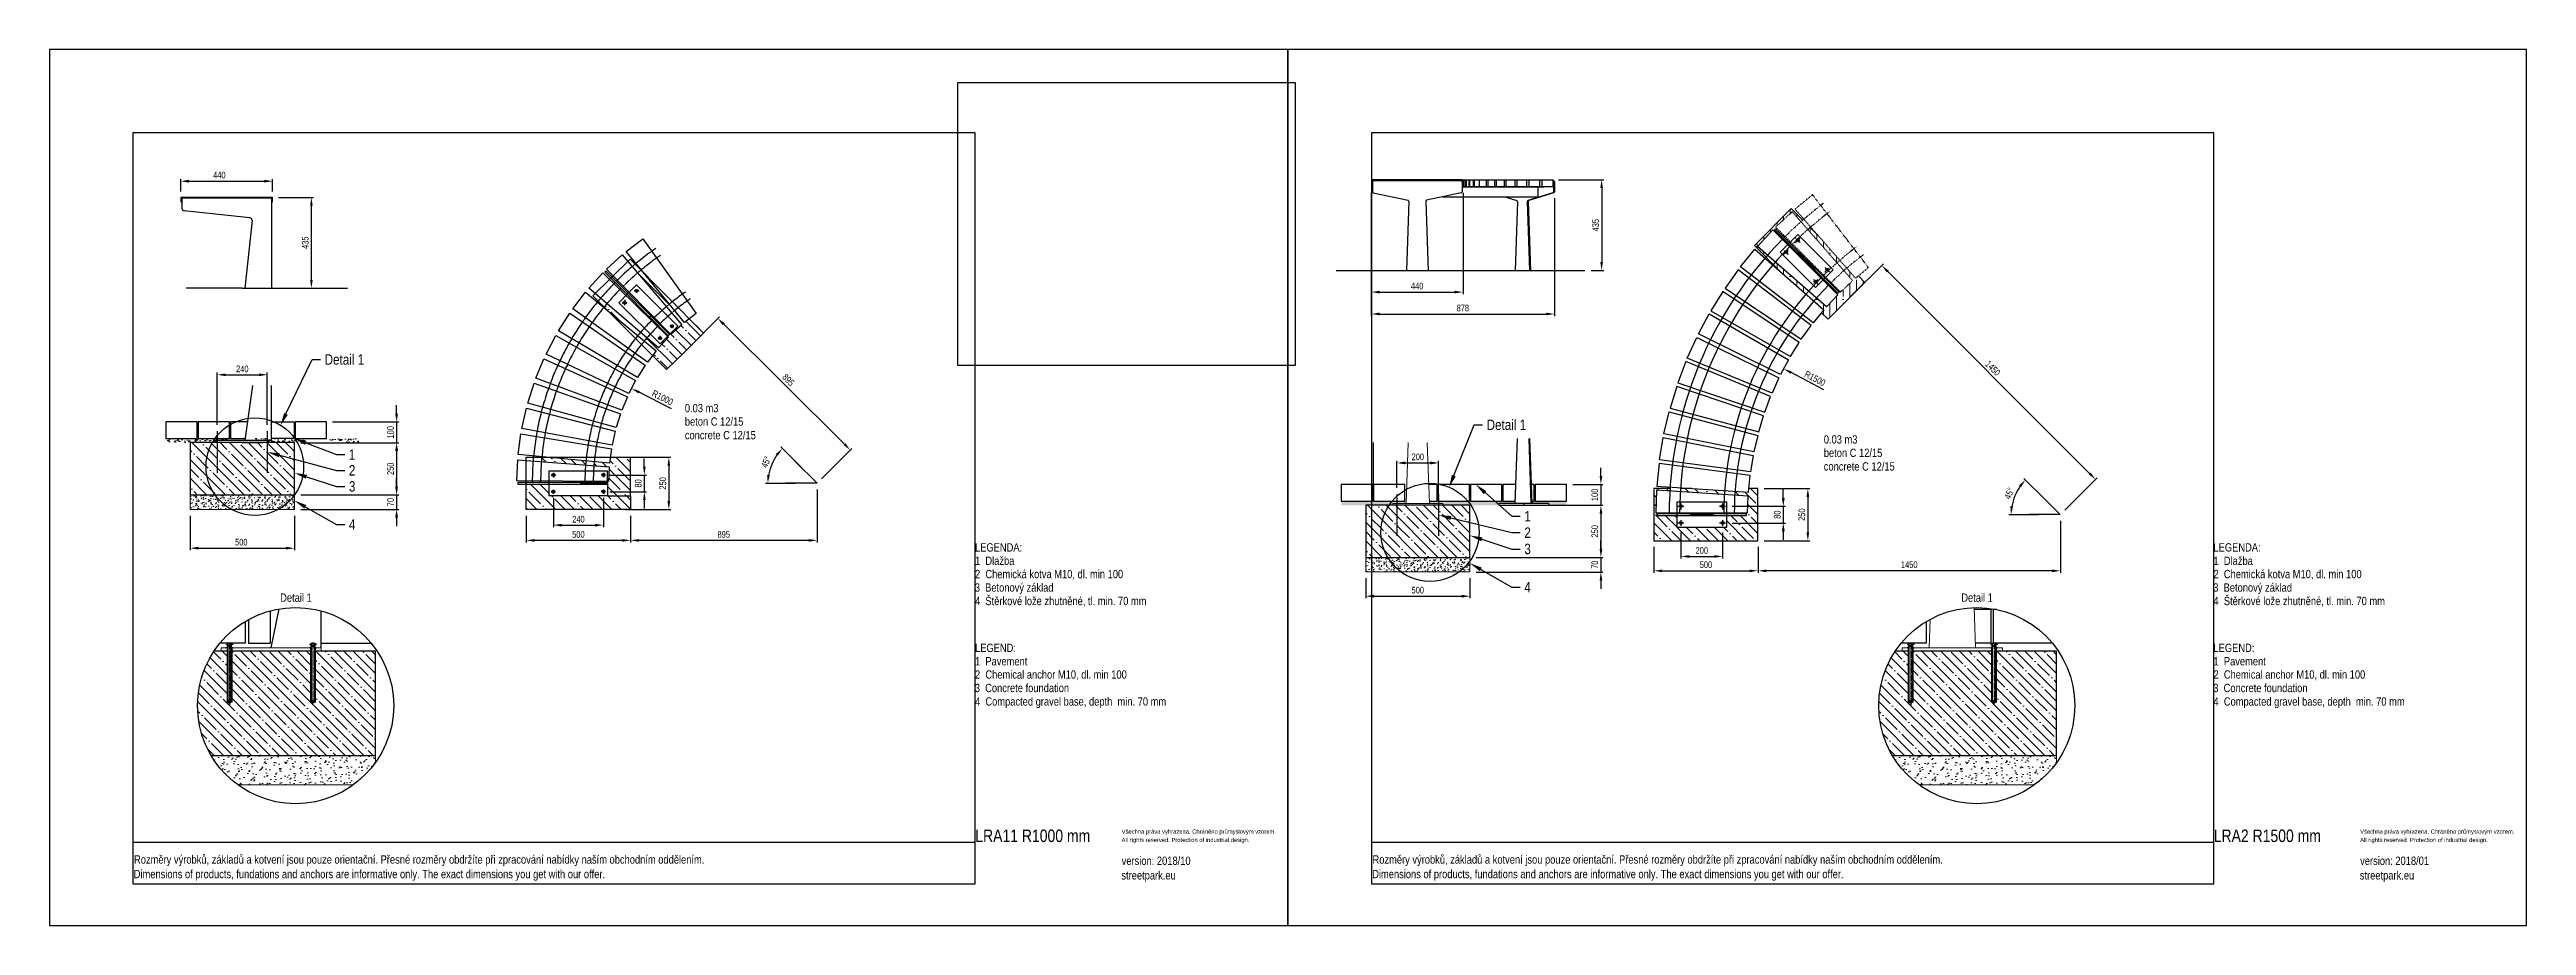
# Model space of a CAD drawing. Header units: millimetres. Extents: x 5064 to 28824, y 3085 to 7285.
# Drawn here: x 5064 to 16944, y 3085 to 7285 of the extents above; entities that cross this region are included whole.
import ezdxf
from ezdxf import colors
from ezdxf.entities.mleader import LeaderData, LeaderLine
from ezdxf.lldxf.tags import DXFTag
from ezdxf.math import Vec2, Vec3

# ---------------------------------------------------------------- set-up
doc = ezdxf.new("R2010")
doc.units = ezdxf.units.MM
doc.header["$LTSCALE"] = 0.3
doc.header["$XCLIPFRAME"] = 2
for name, pattern in [('ACAD_ISO07W100', [3.5, 0.5, -3]), ('ACAD_ISO10W100', [18.5, 12, -3, 0.5, -3]), ('ACISOTGL', [3, 2, -1]), ('DashDot', [15, 9, -3, 0, -3]), ('Dot', [6.35, 0, -6.35])]:
    doc.linetypes.add(name, pattern=pattern)
doc.layers.add('Nekreslit', color=6, linetype='Continuous', plot=False)
doc.layers.add('OBRYSOVA', color=7, linetype='Continuous')
doc.layers.add('SRAFY', color=251, linetype='Continuous', lineweight=13)
doc.styles.add('SEACAD_Arial', font='arial.ttf', dxfattribs={"width": 0.8})
tags = doc.linetypes.add('HIDDEN2', pattern=[4.7625, 3.175, -1.5875]).pattern_tags.tags
tags[6:7] = [DXFTag(74, 4), DXFTag(75, 0), DXFTag(340, '0'), DXFTag(46, 0.0), DXFTag(50, 0.0), DXFTag(44, 0.0), DXFTag(45, 0.0)]
tags[4:5] = [DXFTag(74, 4), DXFTag(75, 0), DXFTag(340, '0'), DXFTag(46, 0.0), DXFTag(50, 0.0), DXFTag(44, 0.0), DXFTag(45, 0.0)]
doc.dimstyles.new('ISO-25', dxfattribs={"dimtxt": 1.6, "dimasz": 2, "dimexe": 0.5, "dimexo": 1.5, "dimtad": 1, "dimdec": 0, "dimtxsty": 'SEACAD_Arial', "dimcen": 2, "dimadec": 0, "dimazin": 0, "dimtfac": 1, "dimtdec": 0, "dimtmove": 0, "dimatfit": 3, "dimfxl": 1, "dimarcsym": 0})
picture_1 = doc.add_image_def('image1.jpg', size_in_pixel=(800, 600))
pattern_1 = [(127.5, (302.045, -289.72), (-24.47066, -0.800016), [0, -19.304, 0, -21.59, 0, -20.6375]), (97.5, (302.045, -289.72), (-35.84126, 22.47616), [0, -10.414, 0, -17.399, 0, -6.6675]), (57.5, (302.045, -305.34), (-0.07186, 39.54962), [0, -6.35, 0, -22.86, 0, -29.845]), (47.5, (302.045, -305.34), (-11.14647, 38.17782), [0, -3.175, 0, -14.986, 0, -17.145])]

msp = doc.modelspace()

# ---------------------------------------------------------------- texts
at = {"style": 'SEACAD_Arial', "width": 0.8}
for s, height, p in [('0.03 m3', 40, (8111.5, 5545.9)), ('beton C 12/15', 40, (8111.5, 5481.6)), ('concrete C 12/15', 40, (8111.5, 5416.4)), ('0.03 m3', 40, (13574.2, 5395.8)), ('beton C 12/15', 40, (13574.2, 5331.5)), ('concrete C 12/15', 40, (13574.2, 5266.4)), ('LEGENDA:', 40, (9503.3, 4878.1)), ('LEGENDA:', 40, (15443.3, 4878.1)), ('2  Chemická kotva M10, dl. min 100', 40, (9503.3, 4750.3)), ('1  Dlažba', 40, (9503.3, 4813.8)), ('2  Chemická kotva M10, dl. min 100', 40, (15443.3, 4750.3)), ('1  Dlažba', 40, (15443.3, 4813.8)), ('3  Betonový základ', 40, (9502.2, 4685.8)), ('4  Štěrkové lože zhutněné, tl. min. 70 mm', 40, (9503.3, 4621.1)), ('3  Betonový základ', 40, (15442.2, 4685.8)), ('4  Štěrkové lože zhutněné, tl. min. 70 mm', 40, (15443.3, 4621.1)), ('LEGEND:', 40, (9503.3, 4396.4)), ('LEGEND:', 40, (15443.3, 4396.4)), ('2  Chemical anchor M10, dl. min 100', 40, (9503.3, 4268.6)), ('1  Pavement', 40, (9503.3, 4332.1)), ('2  Chemical anchor M10, dl. min 100', 40, (15443.3, 4268.6)), ('1  Pavement', 40, (15443.3, 4332.1)), ('3  Concrete foundation', 40, (9502.2, 4204)), ('4  Compacted gravel base, depth  min. 70 mm', 40, (9503.3, 4139.3)), ('3  Concrete foundation', 40, (15442.2, 4204)), ('4  Compacted gravel base, depth  min. 70 mm', 40, (15443.3, 4139.3)), ('LRA11 R1000 mm ', 60, (9504.4, 3485.3)), ('Všechna práva vyhrazena. Chráněno průmyslovým vzorem.', 20, (10206.7, 3525.3)), ('All rights reserved. Protection of industrial design.', 20, (10206.7, 3485.3)), ('LRA2 R1500 mm ', 60, (15444.4, 3485.3)), ('Všechna práva vyhrazena. Chráněno průmyslovým vzorem.', 20, (16146.7, 3525.3)), ('All rights reserved. Protection of industrial design.', 20, (16146.7, 3485.3)), ('Dimensions of products, fundations and anchors are informative only. The exact dimensions you get with our offer.', 39.9982, (5468.2, 3311.7)), ('Rozměry výrobků, základů a kotvení jsou pouze orientační. Přesné rozměry obdržíte při zpracování nabídky naším obchodním oddělením.', 39.9982, (5469.8, 3381.6)), ('streetpark.eu', 40, (10205.1, 3305.6)), ('version: 2018/10', 40, (10206.7, 3375.5)), ('Dimensions of products, fundations and anchors are informative only. The exact dimensions you get with our offer.', 39.9982, (11408.2, 3311.7)), ('Rozměry výrobků, základů a kotvení jsou pouze orientační. Přesné rozměry obdržíte při zpracování nabídky naším obchodním oddělením.', 39.9982, (11409.8, 3381.6)), ('streetpark.eu', 40, (16145.1, 3305.6)), ('version: 2018/01', 40, (16146.7, 3375.5))]:
    msp.add_text(s, height=height, dxfattribs=at).set_placement(p)
at = {"char_height": 40, "attachment_point": 1, "style": 'SEACAD_Arial'}
for insert in [(6170.5, 4677.2), (14233.7, 4677.2)]:
    msp.add_mtext_dynamic_manual_height_columns('Detail 1', width=226.121, gutter_width=200, heights=[0], dxfattribs=dict(at, insert=insert))

# ---------------------------------------------------------------- blocks, each defined once
blk = doc.blocks.new('*D64')
at = {"color": 0, "lineweight": -2, "transparency": 16777216}
for p, q in [((5739, 5050), (5739, 4884)), ((6239, 5050), (6239, 4884)), ((5779, 4894), (6199, 4894))]:
    blk.add_line(p, q, dxfattribs=at)
at = {"color": 0, "transparency": 16777216}
for points in [[(5779, 4901), (5779, 4888), (5739, 4894)], [(6199, 4901), (6199, 4888), (6239, 4894)]]:
    blk.add_solid(points, dxfattribs=at)
at = {"layer": 'Defpoints', "color": 0, "transparency": 16777216}
for p in [(5739, 5080), (6239, 5080), (6239, 4894)]:
    blk.add_point(p, dxfattribs=at)
at = {"color": 0, "transparency": 16777216, "insert": (5984, 4923), "char_height": 32, "attachment_point": 5, "style": 'SEACAD_Arial'}
blk.add_mtext('500', dxfattribs=at)
blk = doc.blocks.new('*D59')
at = {"color": 0, "lineweight": -2, "transparency": 16777216}
for p, q in [((6422, 5500), (6739, 5500)), ((6729, 5540), (6729, 5580)), ((6729, 5500), (6729, 5400)), ((6269, 5400), (6739, 5400)), ((6729, 5360), (6729, 5320))]:
    blk.add_line(p, q, dxfattribs=at)
at = {"color": 0, "transparency": 16777216}
for points in [[(6722, 5540), (6736, 5540), (6729, 5500)], [(6722, 5360), (6736, 5360), (6729, 5400)]]:
    blk.add_solid(points, dxfattribs=at)
at = {"layer": 'Defpoints', "color": 0, "transparency": 16777216}
for p in [(6392, 5500), (6239, 5400), (6729, 5400)]:
    blk.add_point(p, dxfattribs=at)
at = {"color": 0, "transparency": 16777216, "insert": (6700, 5450), "char_height": 32, "attachment_point": 5, "rotation": 90, "style": 'SEACAD_Arial'}
blk.add_mtext('100', dxfattribs=at)
blk = doc.blocks.new('*D60')
at = {"color": 0, "lineweight": -2, "transparency": 16777216}
for p, q in [((6269, 5400), (6739, 5400)), ((6729, 5360), (6729, 5190)), ((6269, 5150), (6739, 5150))]:
    blk.add_line(p, q, dxfattribs=at)
at = {"color": 0, "transparency": 16777216}
for points in [[(6722, 5360), (6736, 5360), (6729, 5400)], [(6722, 5190), (6736, 5190), (6729, 5150)]]:
    blk.add_solid(points, dxfattribs=at)
at = {"layer": 'Defpoints', "color": 0, "transparency": 16777216}
for p in [(6239, 5400), (6239, 5150), (6729, 5150)]:
    blk.add_point(p, dxfattribs=at)
at = {"color": 0, "transparency": 16777216, "insert": (6700, 5275), "char_height": 32, "attachment_point": 5, "rotation": 90, "style": 'SEACAD_Arial'}
blk.add_mtext('250', dxfattribs=at)
blk = doc.blocks.new('*D65')
at = {"color": 0, "lineweight": -2, "transparency": 16777216}
for p, q in [((6729, 5190), (6729, 5230)), ((6269, 5150), (6739, 5150)), ((6729, 5150), (6729, 5080)), ((6269, 5080), (6739, 5080)), ((6729, 5040), (6729, 5000))]:
    blk.add_line(p, q, dxfattribs=at)
at = {"color": 0, "transparency": 16777216}
for points in [[(6722, 5190), (6736, 5190), (6729, 5150)], [(6722, 5040), (6736, 5040), (6729, 5080)]]:
    blk.add_solid(points, dxfattribs=at)
at = {"layer": 'Defpoints', "color": 0, "transparency": 16777216}
for p in [(6239, 5150), (6239, 5080), (6729, 5080)]:
    blk.add_point(p, dxfattribs=at)
at = {"color": 0, "transparency": 16777216, "insert": (6700, 5115), "char_height": 32, "attachment_point": 5, "rotation": 90, "style": 'SEACAD_Arial'}
blk.add_mtext('70', dxfattribs=at)
blk = doc.blocks.new('*D61')
at = {"color": 0, "lineweight": -2, "transparency": 16777216}
for p, q in [((5869, 5485), (5869, 5736)), ((5909, 5726), (6069, 5726)), ((6109, 5485), (6109, 5736))]:
    blk.add_line(p, q, dxfattribs=at)
at = {"color": 0, "transparency": 16777216}
for points in [[(5909, 5732), (5909, 5719), (5869, 5726)], [(6069, 5732), (6069, 5719), (6109, 5726)]]:
    blk.add_solid(points, dxfattribs=at)
at = {"layer": 'Defpoints', "color": 0, "transparency": 16777216}
for p in [(6109, 5726), (5869, 5455), (6109, 5455)]:
    blk.add_point(p, dxfattribs=at)
at = {"color": 0, "transparency": 16777216, "insert": (5989, 5754), "char_height": 32, "attachment_point": 5, "style": 'SEACAD_Arial'}
blk.add_mtext('240', dxfattribs=at)
blk = doc.blocks.new('*D0')
at = {"color": 0, "lineweight": -2, "transparency": 16777216}
for p, q in [((7351, 5050), (7351, 4922)), ((7851, 5050), (7851, 4922)), ((7391, 4932), (7811, 4932))]:
    blk.add_line(p, q, dxfattribs=at)
at = {"color": 0, "transparency": 16777216}
for points in [[(7391, 4938), (7391, 4925), (7351, 4932)], [(7811, 4938), (7811, 4925), (7851, 4932)]]:
    blk.add_solid(points, dxfattribs=at)
at = {"layer": 'Defpoints', "color": 0, "transparency": 16777216}
for p in [(7351, 5080), (7851, 5080), (7851, 4932)]:
    blk.add_point(p, dxfattribs=at)
at = {"color": 0, "transparency": 16777216, "insert": (7601, 4960), "char_height": 32, "attachment_point": 5, "style": 'SEACAD_Arial'}
blk.add_mtext('500', dxfattribs=at)
blk = doc.blocks.new('*D1')
at = {"color": 0, "lineweight": -2, "transparency": 16777216}
for p, q in [((8746, 5175), (8746, 4922)), ((7851, 5050), (7851, 4922)), ((7891, 4932), (8706, 4932))]:
    blk.add_line(p, q, dxfattribs=at)
at = {"color": 0, "transparency": 16777216}
for points in [[(7891, 4938), (7891, 4925), (7851, 4932)], [(8706, 4938), (8706, 4925), (8746, 4932)]]:
    blk.add_solid(points, dxfattribs=at)
at = {"layer": 'Defpoints', "color": 0, "transparency": 16777216}
for p in [(8746, 5205), (7851, 5080), (8746, 4932)]:
    blk.add_point(p, dxfattribs=at)
at = {"color": 0, "transparency": 16777216, "insert": (8298, 4960), "char_height": 32, "attachment_point": 5, "style": 'SEACAD_Arial'}
blk.add_mtext('895', dxfattribs=at)
blk = doc.blocks.new('*D2')
at = {"color": 0, "lineweight": -2, "transparency": 16777216}
for p, q in [((8132, 5857), (8277, 6003)), ((8876, 5394), (8298, 5968)), ((8767, 5227), (8912, 5373))]:
    blk.add_line(p, q, dxfattribs=at)
at = {"color": 0, "transparency": 16777216}
for points in [[(8303, 5973), (8293, 5963), (8270, 5996)], [(8881, 5398), (8872, 5389), (8905, 5365)]]:
    blk.add_solid(points, dxfattribs=at)
at = {"layer": 'Defpoints', "color": 0, "transparency": 16777216}
for p in [(8270, 5996), (8111, 5836), (8746, 5205)]:
    blk.add_point(p, dxfattribs=at)
at = {"color": 0, "transparency": 16777216, "insert": (8608, 5701), "char_height": 32, "attachment_point": 5, "rotation": 315.2036, "style": 'SEACAD_Arial'}
blk.add_mtext('895', dxfattribs=at)
blk = doc.blocks.new('*D3')
at = {"color": 0, "lineweight": -2, "transparency": 16777216}
for p, q in [((8672, 5280), (8572, 5380)), ((8641, 5205), (8499, 5205))]:
    blk.add_line(p, q, dxfattribs=at)
blk.add_arc((8746, 5205), 236, 144.7075, 170.2925, dxfattribs=at)
at = {"color": 0, "transparency": 16777216}
for points in [[(8548, 5346), (8558, 5338), (8579, 5372)], [(8519, 5245), (8506, 5246), (8509, 5205)]]:
    blk.add_solid(points, dxfattribs=at)
at = {"layer": 'Defpoints', "color": 0, "transparency": 16777216}
for p in [(8541, 5324), (8693, 5258), (8671, 5205), (8746, 5205), (8746, 5205)]:
    blk.add_point(p, dxfattribs=at)
at = {"color": 0, "transparency": 16777216, "insert": (8501, 5307), "char_height": 32, "attachment_point": 5, "rotation": 67.5, "style": 'SEACAD_Arial'}
blk.add_mtext('45°', dxfattribs=at)
blk = doc.blocks.new('*D4')
at = {"color": 0, "lineweight": -2, "transparency": 16777216}
blk.add_line((8048, 5562), (7892, 5642), dxfattribs=at)
at = {"color": 0, "transparency": 16777216}
blk.add_solid([(7895, 5648), (7889, 5636), (7856, 5660)], dxfattribs=at)
at = {"layer": 'Defpoints', "color": 0, "transparency": 16777216}
for p in [(7856, 5660), (8746, 5205)]:
    blk.add_point(p, dxfattribs=at)
at = {"color": 0, "transparency": 16777216, "insert": (8005, 5616), "char_height": 32, "attachment_point": 5, "rotation": 332.9272, "style": 'SEACAD_Arial'}
blk.add_mtext('R1000', dxfattribs=at)
blk = doc.blocks.new('*D9')
at = {"color": 0, "lineweight": -2, "transparency": 16777216}
for p, q in [((11377, 4750), (11377, 4654)), ((11417, 4664), (11837, 4664)), ((11877, 4750), (11877, 4654))]:
    blk.add_line(p, q, dxfattribs=at)
at = {"color": 0, "transparency": 16777216}
for points in [[(11417, 4671), (11417, 4657), (11377, 4664)], [(11837, 4671), (11837, 4657), (11877, 4664)]]:
    blk.add_solid(points, dxfattribs=at)
at = {"layer": 'Defpoints', "color": 0, "transparency": 16777216}
for p in [(11377, 4780), (11877, 4780), (11877, 4664)]:
    blk.add_point(p, dxfattribs=at)
at = {"color": 0, "transparency": 16777216, "insert": (11627, 4693), "char_height": 32, "attachment_point": 5, "style": 'SEACAD_Arial'}
blk.add_mtext('500', dxfattribs=at)
blk = doc.blocks.new('*D5')
at = {"color": 0, "lineweight": -2, "transparency": 16777216}
for p, q in [((12505, 5240), (12505, 5280)), ((12370, 5200), (12515, 5200)), ((12505, 5200), (12505, 5100)), ((12138, 5100), (12515, 5100)), ((12505, 5060), (12505, 5020))]:
    blk.add_line(p, q, dxfattribs=at)
at = {"color": 0, "transparency": 16777216}
for points in [[(12499, 5240), (12512, 5240), (12505, 5200)], [(12499, 5060), (12512, 5060), (12505, 5100)]]:
    blk.add_solid(points, dxfattribs=at)
at = {"layer": 'Defpoints', "color": 0, "transparency": 16777216}
for p in [(12340, 5200), (12108, 5100), (12505, 5100)]:
    blk.add_point(p, dxfattribs=at)
at = {"color": 0, "transparency": 16777216, "insert": (12476, 5150), "char_height": 32, "attachment_point": 5, "rotation": 90, "style": 'SEACAD_Arial'}
blk.add_mtext('100', dxfattribs=at)
blk = doc.blocks.new('*D6')
at = {"color": 0, "lineweight": -2, "transparency": 16777216}
for p, q in [((12286, 5100), (12515, 5100)), ((12505, 5060), (12505, 4890)), ((11907, 4850), (12515, 4850))]:
    blk.add_line(p, q, dxfattribs=at)
at = {"color": 0, "transparency": 16777216}
for points in [[(12499, 5060), (12512, 5060), (12505, 5100)], [(12499, 4890), (12512, 4890), (12505, 4850)]]:
    blk.add_solid(points, dxfattribs=at)
at = {"layer": 'Defpoints', "color": 0, "transparency": 16777216}
for p in [(12256, 5100), (11877, 4850), (12505, 4850)]:
    blk.add_point(p, dxfattribs=at)
at = {"color": 0, "transparency": 16777216, "insert": (12476, 4975), "char_height": 32, "attachment_point": 5, "rotation": 90, "style": 'SEACAD_Arial'}
blk.add_mtext('250', dxfattribs=at)
blk = doc.blocks.new('*D7')
at = {"color": 0, "lineweight": -2, "transparency": 16777216}
for p, q in [((12505, 4890), (12505, 4930)), ((11907, 4850), (12515, 4850)), ((11907, 4780), (12515, 4780)), ((12505, 4850), (12505, 4780)), ((12505, 4740), (12505, 4700))]:
    blk.add_line(p, q, dxfattribs=at)
at = {"color": 0, "transparency": 16777216}
for points in [[(12499, 4890), (12512, 4890), (12505, 4850)], [(12499, 4740), (12512, 4740), (12505, 4780)]]:
    blk.add_solid(points, dxfattribs=at)
at = {"layer": 'Defpoints', "color": 0, "transparency": 16777216}
for p in [(11877, 4850), (11877, 4780), (12505, 4780)]:
    blk.add_point(p, dxfattribs=at)
at = {"color": 0, "transparency": 16777216, "insert": (12476, 4815), "char_height": 32, "attachment_point": 5, "rotation": 90, "style": 'SEACAD_Arial'}
blk.add_mtext('70', dxfattribs=at)
blk = doc.blocks.new('*D8')
at = {"color": 0, "lineweight": -2, "transparency": 16777216}
for p, q in [((11527, 5183), (11527, 5313)), ((11567, 5303), (11687, 5303)), ((11727, 5183), (11727, 5313))]:
    blk.add_line(p, q, dxfattribs=at)
at = {"color": 0, "transparency": 16777216}
for points in [[(11567, 5310), (11567, 5296), (11527, 5303)], [(11687, 5310), (11687, 5296), (11727, 5303)]]:
    blk.add_solid(points, dxfattribs=at)
at = {"layer": 'Defpoints', "color": 0, "transparency": 16777216}
for p in [(11727, 5303), (11527, 5153), (11727, 5153)]:
    blk.add_point(p, dxfattribs=at)
at = {"color": 0, "transparency": 16777216, "insert": (11627, 5332), "char_height": 32, "attachment_point": 5, "style": 'SEACAD_Arial'}
blk.add_mtext('200', dxfattribs=at)
blk = doc.blocks.new('*D10')
at = {"color": 0, "lineweight": -2, "transparency": 16777216}
for p, q in [((11404, 6599), (11404, 6112)), ((11844, 6599), (11844, 6112)), ((11444, 6122), (11804, 6122))]:
    blk.add_line(p, q, dxfattribs=at)
at = {"color": 0, "transparency": 16777216}
for points in [[(11444, 6129), (11444, 6116), (11404, 6122)], [(11804, 6129), (11804, 6116), (11844, 6122)]]:
    blk.add_solid(points, dxfattribs=at)
at = {"layer": 'Defpoints', "color": 0, "transparency": 16777216}
for p in [(11404, 6629), (11844, 6629), (11844, 6122)]:
    blk.add_point(p, dxfattribs=at)
at = {"color": 0, "transparency": 16777216, "insert": (11624, 6151), "char_height": 32, "attachment_point": 5, "style": 'SEACAD_Arial'}
blk.add_mtext('440', dxfattribs=at)
blk = doc.blocks.new('*D11')
at = {"color": 0, "lineweight": -2, "transparency": 16777216}
for p, q in [((11404, 6599), (11404, 6007)), ((12283, 6573), (12283, 6007)), ((11444, 6017), (12243, 6017))]:
    blk.add_line(p, q, dxfattribs=at)
at = {"color": 0, "transparency": 16777216}
for points in [[(11444, 6024), (11444, 6011), (11404, 6017)], [(12243, 6024), (12243, 6011), (12283, 6017)]]:
    blk.add_solid(points, dxfattribs=at)
at = {"layer": 'Defpoints', "color": 0, "transparency": 16777216}
for p in [(11404, 6629), (12283, 6603), (12283, 6017)]:
    blk.add_point(p, dxfattribs=at)
at = {"color": 0, "transparency": 16777216, "insert": (11843, 6046), "char_height": 32, "attachment_point": 5, "style": 'SEACAD_Arial'}
blk.add_mtext('878', dxfattribs=at)
blk = doc.blocks.new('*D12')
at = {"color": 0, "lineweight": -2, "transparency": 16777216}
for p, q in [((12302, 6661), (12519, 6661)), ((12509, 6621), (12509, 6266)), ((12459, 6226), (12519, 6226))]:
    blk.add_line(p, q, dxfattribs=at)
at = {"color": 0, "transparency": 16777216}
for points in [[(12502, 6621), (12515, 6621), (12509, 6661)], [(12502, 6266), (12515, 6266), (12509, 6226)]]:
    blk.add_solid(points, dxfattribs=at)
at = {"layer": 'Defpoints', "color": 0, "transparency": 16777216}
for p in [(12272, 6661), (12429, 6226), (12509, 6226)]:
    blk.add_point(p, dxfattribs=at)
at = {"color": 0, "transparency": 16777216, "insert": (12480, 6443), "char_height": 32, "attachment_point": 5, "rotation": 90, "style": 'SEACAD_Arial'}
blk.add_mtext('435', dxfattribs=at)
blk = doc.blocks.new('*D13')
at = {"color": 0, "lineweight": -2, "transparency": 16777216}
for p, q in [((14634, 5130), (14534, 5229)), ((14604, 5055), (14462, 5055))]:
    blk.add_line(p, q, dxfattribs=at)
blk.add_arc((14709, 5055), 236, 144.7075, 170.2925, dxfattribs=at)
at = {"color": 0, "transparency": 16777216}
for points in [[(14511, 5196), (14521, 5188), (14541, 5222)], [(14482, 5095), (14469, 5096), (14472, 5055)]]:
    blk.add_solid(points, dxfattribs=at)
at = {"layer": 'Defpoints', "color": 0, "transparency": 16777216}
for p in [(14504, 5173), (14634, 5055), (14656, 5108), (14709, 5055), (14709, 5055)]:
    blk.add_point(p, dxfattribs=at)
at = {"color": 0, "transparency": 16777216, "insert": (14464, 5157), "char_height": 32, "attachment_point": 5, "rotation": 67.5, "style": 'SEACAD_Arial'}
blk.add_mtext('45°', dxfattribs=at)
blk = doc.blocks.new('*D14')
at = {"color": 0, "lineweight": -2, "transparency": 16777216}
for p, q in [((13704, 6102), (13860, 6257)), ((14849, 5253), (13881, 6221)), ((14730, 5076), (14885, 5232))]:
    blk.add_line(p, q, dxfattribs=at)
at = {"color": 0, "transparency": 16777216}
for points in [[(13885, 6226), (13876, 6217), (13852, 6250)], [(14854, 5257), (14845, 5248), (14878, 5224)]]:
    blk.add_solid(points, dxfattribs=at)
at = {"layer": 'Defpoints', "color": 0, "transparency": 16777216}
for p in [(13852, 6250), (13683, 6081), (14709, 5055)]:
    blk.add_point(p, dxfattribs=at)
at = {"color": 0, "transparency": 16777216, "insert": (14385, 5757), "char_height": 32, "attachment_point": 5, "rotation": 314.9999, "style": 'SEACAD_Arial'}
blk.add_mtext('1450', dxfattribs=at)
blk = doc.blocks.new('*D15')
at = {"color": 0, "lineweight": -2, "transparency": 16777216}
for p, q in [((14709, 5025), (14709, 4776)), ((13259, 4900), (13259, 4776)), ((14669, 4786), (13299, 4786))]:
    blk.add_line(p, q, dxfattribs=at)
at = {"color": 0, "transparency": 16777216}
for points in [[(13299, 4792), (13299, 4779), (13259, 4786)], [(14669, 4792), (14669, 4779), (14709, 4786)]]:
    blk.add_solid(points, dxfattribs=at)
at = {"layer": 'Defpoints', "color": 0, "transparency": 16777216}
for p in [(14709, 5055), (13259, 4930), (13259, 4786)]:
    blk.add_point(p, dxfattribs=at)
at = {"color": 0, "transparency": 16777216, "insert": (13984, 4815), "char_height": 32, "attachment_point": 5, "style": 'SEACAD_Arial'}
blk.add_mtext('1450', dxfattribs=at)
blk = doc.blocks.new('*D16')
at = {"color": 0, "lineweight": -2, "transparency": 16777216}
for p, q in [((12759, 4900), (12759, 4776)), ((13259, 4900), (13259, 4776)), ((12799, 4786), (13219, 4786))]:
    blk.add_line(p, q, dxfattribs=at)
at = {"color": 0, "transparency": 16777216}
for points in [[(12799, 4792), (12799, 4779), (12759, 4786)], [(13219, 4792), (13219, 4779), (13259, 4786)]]:
    blk.add_solid(points, dxfattribs=at)
at = {"layer": 'Defpoints', "color": 0, "transparency": 16777216}
for p in [(12759, 4930), (13259, 4930), (13259, 4786)]:
    blk.add_point(p, dxfattribs=at)
at = {"color": 0, "transparency": 16777216, "insert": (13009, 4815), "char_height": 32, "attachment_point": 5, "style": 'SEACAD_Arial'}
blk.add_mtext('500', dxfattribs=at)
blk = doc.blocks.new('*D17')
at = {"color": 0, "lineweight": -2, "transparency": 16777216}
blk.add_line((13575, 5653), (13418, 5736), dxfattribs=at)
at = {"color": 0, "transparency": 16777216}
blk.add_solid([(13421, 5742), (13414, 5730), (13382, 5755)], dxfattribs=at)
at = {"layer": 'Defpoints', "color": 0, "transparency": 16777216}
for p in [(13382, 5755), (14709, 5055)]:
    blk.add_point(p, dxfattribs=at)
at = {"color": 0, "transparency": 16777216, "insert": (13532, 5708), "char_height": 32, "attachment_point": 5, "rotation": 332.2035, "style": 'SEACAD_Arial'}
blk.add_mtext('R1500', dxfattribs=at)
blk = doc.blocks.new('*D42')
at = {"color": 0, "lineweight": -2, "transparency": 16777216}
for p, q in [((13289, 5180), (13508, 5180)), ((13498, 5140), (13498, 4970)), ((13289, 4930), (13508, 4930))]:
    blk.add_line(p, q, dxfattribs=at)
at = {"color": 0, "transparency": 16777216}
for points in [[(13491, 5140), (13504, 5140), (13498, 5180)], [(13491, 4970), (13504, 4970), (13498, 4930)]]:
    blk.add_solid(points, dxfattribs=at)
at = {"layer": 'Defpoints', "color": 0, "transparency": 16777216}
for p in [(13259, 5180), (13259, 4930), (13498, 4930)]:
    blk.add_point(p, dxfattribs=at)
at = {"color": 0, "transparency": 16777216, "insert": (13469, 5055), "char_height": 32, "attachment_point": 5, "rotation": 90, "style": 'SEACAD_Arial'}
blk.add_mtext('250', dxfattribs=at)
blk = doc.blocks.new('*D43')
at = {"color": 0, "lineweight": -2, "transparency": 16777216}
for p, q in [((13380, 5135), (13380, 5175)), ((13134, 5095), (13390, 5095)), ((13134, 5015), (13390, 5015)), ((13380, 5095), (13380, 5015)), ((13380, 4975), (13380, 4935))]:
    blk.add_line(p, q, dxfattribs=at)
at = {"color": 0, "transparency": 16777216}
for points in [[(13373, 5135), (13387, 5135), (13380, 5095)], [(13373, 4975), (13387, 4975), (13380, 5015)]]:
    blk.add_solid(points, dxfattribs=at)
at = {"layer": 'Defpoints', "color": 0, "transparency": 16777216}
for p in [(13104, 5095), (13104, 5015), (13380, 5015)]:
    blk.add_point(p, dxfattribs=at)
at = {"color": 0, "transparency": 16777216, "insert": (13351, 5055), "char_height": 32, "attachment_point": 5, "rotation": 90, "style": 'SEACAD_Arial'}
blk.add_mtext('80', dxfattribs=at)
blk = doc.blocks.new('*D44')
at = {"color": 0, "lineweight": -2, "transparency": 16777216}
for p, q in [((12889, 4970), (12889, 4845)), ((13089, 4970), (13089, 4845)), ((12929, 4855), (13049, 4855))]:
    blk.add_line(p, q, dxfattribs=at)
at = {"color": 0, "transparency": 16777216}
for points in [[(12929, 4861), (12929, 4848), (12889, 4855)], [(13049, 4861), (13049, 4848), (13089, 4855)]]:
    blk.add_solid(points, dxfattribs=at)
at = {"layer": 'Defpoints', "color": 0, "transparency": 16777216}
for p in [(12889, 5000), (13089, 5000), (13089, 4855)]:
    blk.add_point(p, dxfattribs=at)
at = {"color": 0, "transparency": 16777216, "insert": (12989, 4883), "char_height": 32, "attachment_point": 5, "style": 'SEACAD_Arial'}
blk.add_mtext('200', dxfattribs=at)
blk = doc.blocks.new('*D45')
at = {"color": 0, "lineweight": -2, "transparency": 16777216}
for p, q in [((7826, 5330), (8045, 5330)), ((8035, 5290), (8035, 5120)), ((7826, 5080), (8045, 5080))]:
    blk.add_line(p, q, dxfattribs=at)
at = {"color": 0, "transparency": 16777216}
for points in [[(8028, 5290), (8041, 5290), (8035, 5330)], [(8028, 5120), (8041, 5120), (8035, 5080)]]:
    blk.add_solid(points, dxfattribs=at)
at = {"layer": 'Defpoints', "color": 0, "transparency": 16777216}
for p in [(7796, 5330), (7796, 5080), (8035, 5080)]:
    blk.add_point(p, dxfattribs=at)
at = {"color": 0, "transparency": 16777216, "insert": (8006, 5205), "char_height": 32, "attachment_point": 5, "rotation": 90, "style": 'SEACAD_Arial'}
blk.add_mtext('250', dxfattribs=at)
blk = doc.blocks.new('*D46')
at = {"color": 0, "lineweight": -2, "transparency": 16777216}
for p, q in [((7751, 5245), (7927, 5245)), ((7917, 5285), (7917, 5325)), ((7917, 5245), (7917, 5165)), ((7751, 5165), (7927, 5165)), ((7917, 5125), (7917, 5085))]:
    blk.add_line(p, q, dxfattribs=at)
at = {"color": 0, "transparency": 16777216}
for points in [[(7911, 5285), (7924, 5285), (7917, 5245)], [(7911, 5125), (7924, 5125), (7917, 5165)]]:
    blk.add_solid(points, dxfattribs=at)
at = {"layer": 'Defpoints', "color": 0, "transparency": 16777216}
for p in [(7721, 5245), (7721, 5165), (7917, 5165)]:
    blk.add_point(p, dxfattribs=at)
at = {"color": 0, "transparency": 16777216, "insert": (7888, 5205), "char_height": 32, "attachment_point": 5, "rotation": 90, "style": 'SEACAD_Arial'}
blk.add_mtext('80', dxfattribs=at)
blk = doc.blocks.new('*D47')
at = {"color": 0, "lineweight": -2, "transparency": 16777216}
for p, q in [((7481, 5135), (7481, 4995)), ((7721, 5135), (7721, 4995)), ((7521, 5005), (7681, 5005))]:
    blk.add_line(p, q, dxfattribs=at)
at = {"color": 0, "transparency": 16777216}
for points in [[(7521, 5011), (7521, 4998), (7481, 5005)], [(7681, 5011), (7681, 4998), (7721, 5005)]]:
    blk.add_solid(points, dxfattribs=at)
at = {"layer": 'Defpoints', "color": 0, "transparency": 16777216}
for p in [(7481, 5165), (7721, 5165), (7721, 5005)]:
    blk.add_point(p, dxfattribs=at)
at = {"color": 0, "transparency": 16777216, "insert": (7601, 5033), "char_height": 32, "attachment_point": 5, "style": 'SEACAD_Arial'}
blk.add_mtext('240', dxfattribs=at)
blk = doc.blocks.new('*D62')
at = {"color": 0, "lineweight": -2, "transparency": 16777216}
for p, q in [((6162, 6576), (6330, 6576)), ((6320, 6536), (6320, 6181)), ((6159, 6141), (6330, 6141))]:
    blk.add_line(p, q, dxfattribs=at)
at = {"color": 0, "transparency": 16777216}
for points in [[(6314, 6536), (6327, 6536), (6320, 6576)], [(6314, 6181), (6327, 6181), (6320, 6141)]]:
    blk.add_solid(points, dxfattribs=at)
at = {"layer": 'Defpoints', "color": 0, "transparency": 16777216}
for p in [(6132, 6576), (6129, 6141), (6320, 6141)]:
    blk.add_point(p, dxfattribs=at)
at = {"color": 0, "transparency": 16777216, "insert": (6291, 6359), "char_height": 32, "attachment_point": 5, "rotation": 90, "style": 'SEACAD_Arial'}
blk.add_mtext('435', dxfattribs=at)
blk = doc.blocks.new('*D63')
at = {"color": 0, "lineweight": -2, "transparency": 16777216}
for p, q in [((5694, 6604), (5694, 6664)), ((5734, 6654), (6094, 6654)), ((6134, 6604), (6134, 6664))]:
    blk.add_line(p, q, dxfattribs=at)
at = {"color": 0, "transparency": 16777216}
for points in [[(5734, 6661), (5734, 6647), (5694, 6654)], [(6094, 6661), (6094, 6647), (6134, 6654)]]:
    blk.add_solid(points, dxfattribs=at)
at = {"layer": 'Defpoints', "color": 0, "transparency": 16777216}
for p in [(6134, 6654), (5694, 6574), (6134, 6574)]:
    blk.add_point(p, dxfattribs=at)
at = {"color": 0, "transparency": 16777216, "insert": (5879, 6683), "char_height": 32, "attachment_point": 5, "style": 'SEACAD_Arial'}
blk.add_mtext('440', dxfattribs=at)

# ---------------------------------------------------------------- dimensions: what is measured, and where the dimension line sits
for base, p1, p2, picture, middle in [((6134, 6653.9), (5694, 6574.1), (6134, 6574.1), '*D63', (5879.2, 6653.9)), ((6239, 4894.3), (5739, 5080.4), (6239, 5080.3), '*D64', (5984.2, 4894.3))]:
    dim = msp.add_linear_dim(base=base, p1=p1, p2=p2, dimstyle='ISO-25')
    dim.commit()
    dim.dimension.update_dxf_attribs({"geometry": picture, "text_midpoint": middle, "dimtype": 160})
for base, p1, p2, picture, middle in [((12508.5, 6225.8), (12271.9, 6661), (12428.5, 6225.8), '*D12', (12479.7, 6443.4)), ((6320.2, 6141.1), (6132, 6576.1), (6129, 6141.1), '*D62', (6291.3, 6358.6)), ((6728.9, 5400.3), (6392, 5500.1), (6239, 5400.3), '*D59', (6700.1, 5450.2)), ((6728.9, 5150.3), (6239, 5400.3), (6239, 5150.3), '*D60', (6700.1, 5275.3)), ((6728.9, 5080.3), (6239, 5150.3), (6239, 5080.3), '*D65', (6700.1, 5115.3)), ((7917.2, 5165.4), (7720.8, 5245.3), (7720.8, 5165.4), '*D46', (7888.4, 5205.4)), ((8034.8, 5080.3), (7795.8, 5330.3), (7795.8, 5080.3), '*D45', (8006, 5205.3)), ((12505.3, 5100.3), (12340.1, 5200.3), (12107.6, 5100.3), '*D5', (12476.4, 5150.3)), ((13380, 5015.3), (13103.6, 5095.3), (13103.6, 5015.3), '*D43', (13351.1, 5055.3)), ((13497.6, 4930.3), (13258.6, 5180.3), (13258.6, 4930.3), '*D42', (13468.7, 5055.3)), ((12505.3, 4850.3), (12255.7, 5100.3), (11877, 4850.3), '*D6', (12476.4, 4975.3)), ((12505.3, 4780.3), (11877, 4850.3), (11877, 4780.3), '*D7', (12476.4, 4815.3))]:
    dim = msp.add_linear_dim(base=base, p1=p1, p2=p2, angle=90, dimstyle='ISO-25')
    dim.commit()
    dim.dimension.update_dxf_attribs({"geometry": picture, "text_midpoint": middle})
for base, p1, p2, picture, middle in [((11844.4, 6122.2), (11404.4, 6629), (11844.4, 6629), '*D10', (11624.4, 6151)), ((12282.5, 6017.5), (11404.4, 6629), (12282.5, 6603.2), '*D11', (11843.5, 6046.3)), ((11727, 5302.9), (11527, 5153.3), (11727, 5153.3), '*D8', (11627, 5331.7)), ((7720.8, 5004.6), (7480.8, 5165.3), (7720.8, 5165.4), '*D47', (7600.8, 5033.5)), ((8745.8, 4931.6), (7850.8, 5080.3), (8745.8, 5205.3), '*D1', (8298.3, 4960.4)), ((7850.8, 4931.6), (7350.8, 5080.3), (7850.8, 5080.3), '*D0', (7600.8, 4960.4)), ((13088.6, 4854.6), (12888.6, 5000.3), (13088.6, 5000.3), '*D44', (12988.6, 4883.4)), ((13258.6, 4785.7), (14708.6, 5055.3), (13258.6, 4930.3), '*D15', (13983.6, 4814.6)), ((13258.6, 4785.7), (12758.6, 4930.3), (13258.6, 4930.3), '*D16', (13008.6, 4814.6)), ((11877, 4664), (11377, 4780.3), (11877, 4780.3), '*D9', (11627, 4692.9))]:
    dim = msp.add_linear_dim(base=base, p1=p1, p2=p2, dimstyle='ISO-25')
    dim.commit()
    dim.dimension.update_dxf_attribs({"geometry": picture, "text_midpoint": middle})
for p1, p2, distance, picture, middle in [((14708.6, 5055.3), (13683.3, 6080.6), -239.2, '*D14', (14385.5, 5757.5)), ((8745.8, 5205.3), (8110.7, 5836), -225.7, '*D2', (8607.6, 5701.3))]:
    dim = msp.add_aligned_dim(p1=p1, p2=p2, distance=distance, dimstyle='ISO-25')
    dim.commit()
    dim.dimension.update_dxf_attribs({"geometry": picture, "text_midpoint": middle})
dim = msp.add_linear_dim(base=(6108.9, 5725.6), p1=(5868.9, 5455.3), p2=(6108.9, 5455.3), text='240', dimstyle='ISO-25')
dim.commit()
dim.dimension.update_dxf_attribs({"geometry": '*D61', "text_midpoint": (5989, 5725.6), "dimtype": 160})
for center, mpoint, override, picture, middle in [((14708.6, 5055.3), (13382.1, 5754.5), {"dimrnd": 10}, '*D17', (13518.9, 5682.4)), ((8745.8, 5205.3), (7855.9, 5660.2), {"dimlfac": 1, "dimrnd": 10}, '*D4', (7992.2, 5590.5))]:
    dim = msp.add_radius_dim(center=center, mpoint=mpoint, dimstyle='ISO-25', override=override)
    dim.commit()
    dim.dimension.update_dxf_attribs({"geometry": picture, "text_midpoint": middle, "dimtype": 132})
for base, line1, line2, picture, middle in [((8541.1, 5323.5), ((8745.8, 5205.3), (8692.8, 5258.4)), ((8745.8, 5205.3), (8670.8, 5205.3)), '*D3', (8500.9, 5306.8)), ((14503.9, 5173.5), ((14708.6, 5055.3), (14655.5, 5108.3)), ((14708.6, 5055.3), (14633.6, 5055.3)), '*D13', (14463.6, 5156.7))]:
    dim = msp.add_angular_dim_2l(base=base, line1=line1, line2=line2, dimstyle='ISO-25', override={"dimscale": 0})
    dim.commit()
    dim.dimension.update_dxf_attribs({"geometry": picture, "text_midpoint": middle})

# ---------------------------------------------------------------- hatches: boundary and pattern name
at = {"layer": 'SRAFY'}
h = msp.add_hatch(dxfattribs=at)
h.set_pattern_fill('ANSI35', color=256, scale=10, angle=45)
h.set_pattern_definition([(90, (-2937.955, -3264.44), (-63.5, 1e-14), []), (90, (-2906.205, -3232.69), (-63.5, 1e-14), [79.375, -15.875, 0, -15.875])])
h.paths.add_polyline_path([(13771.7, 6169), (13740.3, 6200.4), (13726.3, 6188.9), (13684.1, 6237.1, 0.0028794), (13670.6, 6225.2), (13712.8, 6177.1), (13654.3, 6122.3), (13609, 6167.5, 0.0007992), (13605.5, 6164), (13647.2, 6122.3), (13641.5, 6116.6), (13599.8, 6158.4, 0.0007992), (13596.3, 6154.8), (13641.6, 6109.5), (13586.8, 6051.1), (13538.7, 6093.2, 0.0028794), (13526.8, 6079.7), (13574.9, 6037.5), (13563.5, 6023.6), (13594.9, 5992.2)])
h.paths.add_polyline_path([(13422.7, 6507.9), (13464.9, 6459.8, -0.0015073), (13473.4, 6467.2), (13418.1, 6522.5), (13241.3, 6345.7), (13296.6, 6290.5, -0.0015073), (13304.1, 6299), (13255.9, 6341.2), (13330.4, 6420.7), (13375.7, 6375.4, -0.0006663), (13379.2, 6379), (13337.5, 6420.7), (13343.1, 6426.4), (13384.9, 6384.6, -0.0006663), (13388.4, 6388.2), (13343.2, 6433.4)])
h.paths.add_polyline_path([(13508.8, 6431.8, 0.0019976), (13497.8, 6422.2), (13637.6, 6262.8, -0.0027899), (13651.2, 6274.7), (13545.7, 6394.9)])
h.paths.add_polyline_path([(13341.7, 6266, 0.0019976), (13332, 6255), (13368.9, 6218.1), (13489.2, 6112.7, -0.0027899), (13501.1, 6126.2)])
h = msp.add_hatch(dxfattribs=at)
h.set_pattern_fill('ANSI31', color=256, scale=20, angle=90, style=0)
h.set_pattern_definition([(180, (-15393.1942, -36018.4786), (2e-12, 2.5), [])])
h.paths.add_polyline_path([(13528.4, 6229.8), (13450.6, 6307.6), (13456.3, 6313.2), (13534.1, 6235.4)])
h = msp.add_hatch(dxfattribs=at)
h.set_pattern_fill('ANSI35', color=256, scale=10, angle=90)
edge = h.paths.add_edge_path()
edge.add_line((8037.3, 6064.8), (7909, 6220.5))
edge.add_line((7909, 6220.5), (7901.5, 6228.1))
edge.add_arc((8745.8, 5205.3), 1326.2, 129.54225, 130.5)
edge.add_line((7884.5, 6213.8), (8022.5, 6052.3))
edge.add_arc((8745.8, 5205.3), 1113.8, 129.5, 130.5, ccw=False)
h = msp.add_hatch(dxfattribs=at)
h.set_pattern_fill('ANSI35', color=256, scale=10, angle=90)
edge = h.paths.add_edge_path()
edge.add_line((7723.8, 6050.5), (7739.5, 6034.9))
edge.add_line((7739.5, 6034.9), (7886.4, 5913.8))
edge.add_arc((8745.8, 5205.3), 1113.8, 139.5, 140.5, ccw=False)
edge.add_line((7898.9, 5928.7), (7737.4, 6066.6))
edge.add_arc((8745.8, 5205.3), 1326.2, 139.5, 140.40836)
h = msp.add_hatch(dxfattribs=at)
h.set_pattern_fill('ANSI35', color=256, scale=10, angle=90)
edge = h.paths.add_edge_path()
edge.add_arc((8745.8, 5205.3), 1073.8, 139.5, 140.5)
edge.add_line((7917.2, 5888.4), (7974.2, 5841.4))
edge.add_line((7974.2, 5841.4), (7956.3, 5818.1))
edge.add_line((7956.3, 5818.1), (8023.9, 5750.5))
edge.add_line((8023.9, 5750.5), (8201.7, 5925.7))
edge.add_line((8201.7, 5925.7), (8133.1, 5994.9))
edge.add_line((8133.1, 5994.9), (8109.8, 5977))
edge.add_line((8109.8, 5977), (8062.8, 6033.9))
edge.add_arc((8745.8, 5205.3), 1073.8, 129.5, 130.5)
edge.add_line((8048.4, 6021.9), (8096.4, 5965.7))
edge.add_line((8096.4, 5965.7), (8044.9, 5918.6))
edge.add_line((8044.9, 5918.6), (8041.4, 5922.2))
edge.add_line((8041.4, 5922.2), (8029, 5909.8))
edge.add_line((8029, 5909.8), (8032.6, 5906.3))
edge.add_line((8032.6, 5906.3), (7985.4, 5854.8))
edge.add_line((7985.4, 5854.8), (7929.3, 5902.7))
h = msp.add_hatch(dxfattribs=at)
h.set_pattern_fill('AR-SAND', color=256, scale=0.5, angle=90)
h.set_pattern_definition(pattern_1)
h.paths.add_polyline_path([(6547.1, 5420.3), (6387.5, 5420.3), (6387.9, 5408.3), (6469.6, 5408.3), (6469.6, 5400.3), (6547.1, 5400.3)])
h.paths.add_polyline_path([(6306.6, 5420.3), (6228.3, 5420.3, -0.0161817), (6237.6, 5408.3), (6306.2, 5408.3)])
h.paths.add_polyline_path([(6228.3, 5420.3), (6089, 5420.3), (6089, 5408.3), (6109, 5408.3), (6109, 5400.3), (6229.6, 5400.3), (6229.6, 5408.3), (6237.6, 5408.3, 0.0161817)])
h.paths.add_polyline_path([(6089, 5420.3), (6044.4, 5420.3), (6044.9, 5408.3), (6089, 5408.3)])
h.paths.add_polyline_path([(5933.6, 5420.3), (5889, 5420.3), (5889, 5408.3), (5933.2, 5408.3)])
h.paths.add_polyline_path([(5889, 5420.3), (5866.8, 5420.3, 0.0265482), (5851.8, 5400.3), (5869, 5400.3), (5869, 5408.3), (5889, 5408.3)])
h.paths.add_polyline_path([(5866.8, 5420.3), (5766.5, 5420.3), (5766.5, 5400.3), (5851.8, 5400.3, -0.0265482)])
h.paths.add_polyline_path([(5766.5, 5420.3), (5622.1, 5420.3), (5622.1, 5400.3), (5739, 5400.3), (5766.5, 5400.3)])
h = msp.add_hatch(dxfattribs=at)
h.set_pattern_fill('ANSI35', color=256, scale=10, angle=90)
h.set_pattern_definition([(135, (302.045, -289.72), (-44.9013, -44.9013), []), (135, (302.045, -244.82), (-44.9013, -44.9013), [79.375, -15.875, 0, -15.875])])
h.paths.add_polyline_path([(6239, 5400.3), (6229.6, 5400.3), (5851.8, 5400.3, 0.1480541), (5812.4, 5269.9, 0.1341311), (5845, 5150.3), (6239, 5150.3)])
h.paths.add_polyline_path([(5812.4, 5269.9, -0.1480553), (5851.8, 5400.3), (5766.5, 5400.3), (5766.5, 5150.3), (5845, 5150.3, -0.1341311)])
h.paths.add_polyline_path([(5766.5, 5400.3), (5739, 5400.3), (5739, 5150.3), (5766.5, 5150.3)])
h = msp.add_hatch(dxfattribs=at)
h.set_pattern_fill('ANSI35', color=256, scale=10, angle=90)
edge = h.paths.add_edge_path()
edge.add_arc((8745.8, 5205.3), 1326.2, 174.59164, 175.5)
edge.add_line((7423.7, 5309.4), (7635.4, 5292.7))
edge.add_arc((8745.8, 5205.3), 1113.8, 174.5, 175.5, ccw=False)
edge.add_line((7637.1, 5312.1), (7447.7, 5330.3))
edge.add_line((7447.7, 5330.3), (7425.5, 5330.3))
h = msp.add_hatch(dxfattribs=at)
h.set_pattern_fill('ANSI35', color=256, scale=10, angle=90)
edge = h.paths.add_edge_path()
edge.add_line((7745.9, 5214.1), (7740.8, 5214.1))
edge.add_line((7740.8, 5214.1), (7740.8, 5145.3))
edge.add_line((7740.8, 5145.3), (7850.8, 5145.3))
edge.add_line((7850.8, 5145.3), (7850.8, 5330.3))
edge.add_line((7850.8, 5330.3), (7754.3, 5330.3))
edge.add_line((7754.3, 5330.3), (7750.4, 5301.2))
edge.add_line((7750.4, 5301.2), (7676.9, 5308.3))
edge.add_arc((8745.8, 5205.3), 1073.8, 174.5, 175.5)
edge.add_line((7675.3, 5289.6), (7748.9, 5283.8))
edge.add_line((7748.9, 5283.8), (7745.9, 5214.1))
h = msp.add_hatch(dxfattribs=at)
h.set_pattern_fill('AR-SAND', color=256, scale=0.5, angle=90)
h.set_pattern_definition(pattern_1)
h.paths.add_polyline_path([(5845, 5150.3), (5766.5, 5150.3), (5766.5, 5080.4), (5908.3, 5080.3, -0.1013688)])
h.paths.add_polyline_path([(5766.5, 5150.3), (5739, 5150.3), (5739, 5080.4), (5766.5, 5080.4)])
h.paths.add_polyline_path([(6239, 5133.4), (6239, 5150.3), (5845, 5150.3, 0.1013688), (5908.3, 5080.3), (6186.7, 5080.3, 0.0796916)])
h.paths.add_polyline_path([(6239, 5133.4, -0.0796916), (6186.7, 5080.3), (6239, 5080.3)])
h = msp.add_hatch(dxfattribs=at)
h.set_pattern_fill('ANSI35', color=256, scale=10, angle=90)
h.paths.add_polyline_path([(7350.8, 5080.3), (7850.8, 5080.3), (7850.8, 5145.3), (7460.8, 5145.3), (7460.8, 5201.3), (7350.8, 5201.3)])
h = msp.add_hatch(dxfattribs=at)
h.set_pattern_fill('ANSI35', color=256, scale=10, angle=90)
h.paths.add_polyline_path([(7613.4, 5201.3), (7740.8, 5201.3), (7740.8, 5209.3), (7613.4, 5209.3)])
h = msp.add_hatch(dxfattribs=at)
h.set_pattern_fill('AR-SAND', color=256, scale=0.5, angle=90)
h.set_pattern_definition([(127.5, (0, -589.724), (-24.470662, -0.800016), [0, -19.304, 0, -21.59, 0, -20.6375]), (97.5, (0, -589.724), (-35.841255, 22.476164), [0, -10.414, 0, -17.399, 0, -6.6675]), (57.5, (-1e-15, -605.345), (-0.07186, 39.54962), [0, -6.35, 0, -22.86, 0, -29.845]), (47.5, (-1e-15, -605.345), (-11.14647, 38.17782), [0, -3.175, 0, -14.986, 0, -17.145])])
h.paths.add_polyline_path([(11866.2, 5120.3), (11727, 5120.3), (11727, 5108.3), (11747, 5108.3), (11747, 5100.3), (11877, 5100.3), (11881.2, 5100.3, 0.0265482)])
h.paths.add_polyline_path([(12092.7, 5120.3), (11866.2, 5120.3, -0.0265482), (11881.2, 5100.3), (12015.7, 5100.3), (12015.7, 5108.3), (12092.2, 5108.3)])
h.paths.add_polyline_path([(12340.1, 5120.3), (12173.5, 5120.3), (12173.9, 5108.3), (12255.7, 5108.3), (12255.7, 5100.3), (12340.1, 5100.3)])
h.paths.add_polyline_path([(11727, 5120.3), (11682.4, 5120.3), (11682.8, 5108.3), (11727, 5108.3)])
h.paths.add_polyline_path([(11571.6, 5120.3), (11527, 5120.3), (11527, 5108.3), (11571.1, 5108.3)])
h.paths.add_polyline_path([(11527, 5120.3), (11504.7, 5120.3, 0.0265482), (11489.8, 5100.3), (11507, 5100.3), (11507, 5108.3), (11527, 5108.3)])
h.paths.add_polyline_path([(11504.7, 5120.3), (11404.4, 5120.3), (11404.4, 5100.3), (11489.8, 5100.3, -0.0265482)])
h.paths.add_polyline_path([(11404.4, 5120.3), (11260.1, 5120.3), (11260.1, 5100.3), (11377, 5100.3), (11404.4, 5100.3)])
h = msp.add_hatch(dxfattribs=at)
h.set_pattern_fill('ANSI35', color=256, scale=10, angle=90)
h.set_pattern_definition([(135, (-2937.955, -3264.44), (-44.90128, -44.90128), []), (135, (-2937.955, -3219.54), (-44.90128, -44.90128), [79.375, -15.875, 0, -15.875])])
h.paths.add_polyline_path([(13258.6, 5180.3), (13214.2, 5180.3), (13212.4, 5162.4), (13148.5, 5166.5, 0.0028794), (13147.4, 5148.6), (13211.2, 5144.4), (13208.6, 5064.3), (13144.6, 5064.3, 0.0007992), (13144.6, 5059.3), (13203.6, 5059.3), (13203.6, 5051.3), (13108.6, 5051.3), (13108.6, 4995.3), (12868.6, 4995.3), (12868.6, 5051.3), (12773.6, 5051.3), (12773.6, 5059.3), (12832.6, 5059.3, -0.0006663), (12832.6, 5064.3), (12768.6, 5064.3), (12772.1, 5173.2), (12836, 5169, -0.0015073), (12836.7, 5180.3), (12758.6, 5180.3), (12758.6, 4930.3), (13258.6, 4930.3)])
h.paths.add_polyline_path([(12939, 5180.3), (12886.9, 5180.3, 0.0019976), (12885.9, 5165.7), (13097.5, 5151.8, -0.0027899), (13098.6, 5169.8)], flags=17)
h = msp.add_hatch(dxfattribs=at)
h.set_pattern_fill('ANSI35', color=256, scale=10, angle=90)
h.set_pattern_definition([(135, (5940, -589.724), (-44.9013, -44.9013), []), (135, (5940, -544.82), (-44.9013, -44.9013), [79.375, -15.875, 0, -15.875])])
h.paths.add_polyline_path([(11877, 5100.3), (11867.6, 5100.3), (11489.8, 5100.3, 0.1480541), (11450.3, 4969.9, 0.1341311), (11483, 4850.3), (11877, 4850.3)])
h.paths.add_polyline_path([(11450.3, 4969.9, -0.1480553), (11489.8, 5100.3), (11404.4, 5100.3), (11404.4, 4850.3), (11483, 4850.3, -0.1341311)])
h.paths.add_polyline_path([(11404.4, 5100.3), (11377, 5100.3), (11377, 4850.3), (11404.4, 4850.3)])
h = msp.add_hatch(dxfattribs=at)
h.set_pattern_fill('ANSI31', color=256, scale=20, angle=90, style=0)
h.set_pattern_definition([(135, (22466.9357, 55383.9606), (-1.76776695, -1.76776695), [])])
h.paths.add_polyline_path([(13043.6, 5059.3), (12933.6, 5059.3), (12933.6, 5051.3), (13043.6, 5051.3)])
h = msp.add_hatch(dxfattribs=at)
h.set_pattern_fill('AR-SAND', color=256, scale=0.5, angle=90)
h.set_pattern_definition([(127.5, (5940, -589.724), (-24.47066, -0.800016), [0, -19.304, 0, -21.59, 0, -20.6375]), (97.5, (5940, -589.724), (-35.84126, 22.47616), [0, -10.414, 0, -17.399, 0, -6.6675]), (57.5, (5940, -605.345), (-0.07186, 39.54962), [0, -6.35, 0, -22.86, 0, -29.845]), (47.5, (5940, -605.345), (-11.14647, 38.17782), [0, -3.175, 0, -14.986, 0, -17.145])])
h.paths.add_polyline_path([(11483, 4850.3), (11404.4, 4850.3), (11404.4, 4780.3), (11546.3, 4780.3, -0.1013688)])
h.paths.add_polyline_path([(11404.4, 4850.3), (11377, 4850.3), (11377, 4780.3), (11404.4, 4780.3)])
h.paths.add_polyline_path([(11877, 4833.4), (11877, 4850.3), (11483, 4850.3, 0.1013688), (11546.3, 4780.3), (11824.7, 4780.3, 0.0796916)])
h.paths.add_polyline_path([(11877, 4833.4, -0.0796916), (11824.7, 4780.3), (11877, 4780.3)])
h = msp.add_hatch(dxfattribs=at)
h.set_pattern_fill('ANSI35', color=256, scale=10, angle=90)
h.set_pattern_definition([(135, (-1455.626, -1452.886), (-44.9013, -44.9013), []), (135, (-1455.626, -1407.985), (-44.9013, -44.9013), [79.375, -15.875, 0, -15.875])])
h.paths.add_polyline_path([(5915.7, 4400.3), (5853.4, 4400.3, 0.1480553), (5774.4, 4139.4, 0.1341311), (5839.7, 3900.3), (6627.7, 3900.3), (6627.7, 4400.3), (6339.7, 4400.3), (6339.7, 4157.4), (6327.7, 4150.5), (6315.7, 4157.4), (6315.7, 4400.3), (6315.7, 4400.3), (6315.7, 4157.4), (6327.7, 4150.5), (6339.7, 4157.4), (6339.7, 4400.3), (6337.7, 4400.3), (6337.7, 4161.8), (6337.7, 4161.8), (6336.1, 4160.2), (6336.1, 4160.2), (6327.7, 4160.2), (6319.3, 4160.2), (6317.7, 4161.8), (6317.7, 4161.8), (6317.7, 4400.3), (6315.7, 4400.3), (6315.7, 4157.4), (6315.7, 4157.4), (6315.7, 4400.3), (5939.7, 4400.3), (5939.7, 4157.4), (5927.7, 4150.5), (5927.7, 4150.5), (5915.7, 4157.4)])
h = msp.add_hatch(dxfattribs=at)
h.set_pattern_fill('ANSI35', color=256, scale=10, angle=90)
h.set_pattern_definition([(135, (6607.53, -1452.886), (-44.9013, -44.9013), []), (135, (6607.53, -1407.985), (-44.9013, -44.9013), [79.375, -15.875, 0, -15.875])])
h.paths.add_polyline_path([(13978.9, 4400.3), (13916.6, 4400.3, 0.1480553), (13837.6, 4139.4, 0.1341311), (13902.9, 3900.3), (14690.9, 3900.3), (14690.9, 4400.3), (14402.9, 4400.3), (14402.9, 4157.4), (14390.9, 4150.5), (14378.9, 4157.4), (14378.9, 4400.3), (14378.9, 4400.3), (14378.9, 4157.4), (14390.9, 4150.5), (14402.9, 4157.4), (14402.9, 4400.3), (14400.9, 4400.3), (14400.9, 4161.8), (14400.9, 4161.8), (14399.3, 4160.2), (14399.3, 4160.2), (14390.9, 4160.2), (14382.5, 4160.2), (14380.9, 4161.8), (14380.9, 4161.8), (14380.9, 4400.3), (14378.9, 4400.3), (14378.9, 4157.4), (14378.9, 4157.4), (14378.9, 4400.3), (14002.9, 4400.3), (14002.9, 4157.4), (13990.9, 4150.5), (13990.9, 4150.5), (13978.9, 4157.4)])
h = msp.add_hatch(dxfattribs=at)
h.set_pattern_fill('AR-SAND', color=256, angle=90)
h.set_pattern_definition([(127.5, (-9238.985, -7011.35), (-48.94132, -1.60003), [0, -38.608, 0, -43.18, 0, -41.275]), (97.5, (-9238.985, -7011.35), (-71.6825, 44.95233), [0, -20.828, 0, -34.798, 0, -13.335]), (57.5, (-9238.985, -7042.59), (-0.14372, 79.09924), [0, -12.7, 0, -45.72, 0, -59.69]), (47.5, (-9238.985, -7042.59), (-22.29293, 76.35565), [0, -6.35, 0, -29.972, 0, -34.29])])
h.paths.add_polyline_path([(6627.7, 3866.4), (6627.7, 3900.3), (5839.7, 3900.3, 0.1013688), (5966.4, 3760.3), (6523.1, 3760.3, 0.0796916)])
h = msp.add_hatch(dxfattribs=at)
h.set_pattern_fill('AR-SAND', color=256, angle=90)
h.set_pattern_definition([(127.5, (-1175.827, -7011.35), (-48.94132, -1.60003), [0, -38.608, 0, -43.18, 0, -41.275]), (97.5, (-1175.83, -7011.35), (-71.6825, 44.95233), [0, -20.828, 0, -34.798, 0, -13.335]), (57.5, (-1175.827, -7042.59), (-0.14372, 79.09924), [0, -12.7, 0, -45.72, 0, -59.69]), (47.5, (-1175.83, -7042.59), (-22.29293, 76.35565), [0, -6.35, 0, -29.972, 0, -34.29])])
h.paths.add_polyline_path([(14690.9, 3866.4), (14690.9, 3900.3), (13902.9, 3900.3, 0.1013688), (14029.5, 3760.3), (14586.3, 3760.3, 0.0796916)])

# ---------------------------------------------------------------- linework, layer by layer
for p, q in [((11834.4, 6656), (11414.4, 6656)), ((11692.5, 6661), (12271.9, 6661)), ((11847.1, 6661), (11847.1, 6629)), ((11848.2, 6661), (11848.2, 6629)), ((11856.1, 6661), (11856.1, 6629)), ((11858.4, 6661), (11858.4, 6629)), ((11871.5, 6661), (11871.5, 6629)), ((11875, 6661), (11875, 6629)), ((11893.2, 6661), (11893.2, 6629)), ((11897.9, 6661), (11897.9, 6629)), ((11921.1, 6661), (11921.1, 6629)), ((11955.2, 6661), (11955.2, 6629)), ((11962.1, 6661), (11962.1, 6629)), ((11995.1, 6661), (11995.1, 6629)), ((12003.1, 6661), (12003.1, 6629)), ((12040.9, 6661), (12040.9, 6629)), ((12049.9, 6661), (12049.9, 6629)), ((12092.2, 6661), (12092.2, 6629)), ((12102.2, 6661), (12102.2, 6629)), ((12148.9, 6661), (12148.9, 6629)), ((12159.9, 6661), (12159.9, 6629)), ((12210.7, 6661), (12210.7, 6629)), ((12222.6, 6661), (12222.6, 6629)), ((12276.9, 6629), (12276.9, 6656)), ((12277.5, 6656), (12276.9, 6656)), ((6129, 6569.1), (6129, 6141.1)), ((11409.4, 6651), (11409.4, 6602.6)), ((11413.4, 6597.7), (11580.1, 6562.3)), ((11584.1, 6557.2), (11572.5, 6225.8)), ((11664.8, 6557.2), (11676.3, 6225.8)), ((11835.4, 6597.7), (11668.7, 6562.3)), ((11747.3, 6579), (12200.8, 6579)), ((11839.4, 6651), (11839.4, 6602.6)), ((11839.4, 6629), (12276.9, 6629)), ((12228, 6625), (11839.4, 6625)), ((12046.1, 6579), (12101.6, 6562.2)), ((12105.2, 6557.2), (12093.6, 6225.8)), ((12151.9, 6557.2), (12163.4, 6225.8)), ((12275, 6598.4), (12155.4, 6562.2)), ((12155.9, 6557.2), (12167.4, 6225.8)), ((12279, 6598.4), (12159.4, 6562.2)), ((12202.8, 6623), (12202.8, 6581)), ((12230, 6627), (12230, 6629)), ((12278.5, 6651), (12278.5, 6603.2)), ((12282.5, 6651), (12282.5, 6603.2)), ((6035.8, 6465.6), (6001.6, 6141.1)), ((7670.4, 6104), (7849.4, 6280.5)), ((8201.7, 5925.7), (7849.4, 6280.5)), ((11235.4, 6225.8), (12428.5, 6225.8)), ((5989, 6141.1), (5720.5, 6141.1)), ((5989, 6141.1), (6492.8, 6141.1)), ((8023.9, 5750.5), (7670.4, 6104)), ((7794.7, 6071.5), (7840, 6116.8)), ((7794.7, 6071.5), (7808.8, 6085.6)), ((7992.8, 5873.6), (7794.7, 6071.5)), ((7811.3, 6071.3), (7834, 6071.5)), ((7822.9, 6084.8), (7822.8, 6060.3)), ((7879.6, 6156.4), (7840, 6116.8)), ((8038, 5918.8), (7840, 6116.8)), ((7892.1, 6128.4), (7869.2, 6128.4)), ((8077.6, 5958.4), (7879.6, 6156.4)), ((7879.9, 6136.9), (7879.9, 6119.1)), ((7942.5, 6003), (7948.5, 6008.9)), ((8032.3, 5913.2), (7942.5, 6003)), ((8038, 5918.8), (8077.6, 5958.4)), ((8040.8, 5958.2), (8058.3, 5958.2)), ((8049.5, 5967.4), (8049.5, 5949.8)), ((8077.6, 5958.4), (8063.5, 5972.6)), ((8201.7, 5925.7), (8166.2, 5961.5)), ((7984.2, 5901.7), (8002.2, 5901.7)), ((7992.8, 5901.9), (7992.7, 5893.3)), ((8032.3, 5913.2), (7992.8, 5873.6)), ((7992.8, 5901.9), (7992.8, 5911.8)), ((7992.8, 5873.6), (8006.9, 5887.7)), ((8023.9, 5750.5), (8110.7, 5836)), ((8110.7, 5836), (8201.7, 5925.7)), ((7985.7, 5788.7), (8023.9, 5750.5)), ((6002, 5410.3), (6039.3, 5674.1)), ((6129, 5410.3), (6129, 5674.1)), ((5777.1, 5500.3), (5777.1, 5420.3)), ((6129, 5420.3), (6129, 5500.1)), ((6129, 5500.1), (6237, 5500.1)), ((6237, 5500.1), (6237, 5420.3)), ((5777.1, 5420.3), (5927.1, 5420.3)), ((6129, 5410.3), (5849, 5410.3)), ((5849, 5410.3), (5849, 5400.2)), ((5849, 5410.3), (5869, 5410.3)), ((5989, 5400.3), (6087.1, 5400.3)), ((6129, 5410.3), (6002, 5410.3)), ((6129, 5410.3), (6109, 5410.3)), ((6109, 5410.3), (6109, 5323.4)), ((6237, 5420.3), (6128.6, 5420.3)), ((6129, 5410.3), (6129, 5400.3)), ((6239, 5400.3), (6129, 5400.3)), ((11415.1, 5200.3), (11415.1, 5400.3)), ((12103.1, 5420.3), (12092.2, 5108.3)), ((12159, 5420.3), (12169.9, 5108.3)), ((12163, 5420.3), (12173.9, 5108.3)), ((7350.8, 5080.3), (7350.8, 5330.3)), ((7350.8, 5330.3), (7850.8, 5330.3)), ((7425.5, 5330.3), (7447.7, 5330.3)), ((7460.8, 5145.3), (7460.8, 5265.1)), ((7460.8, 5265.1), (7740.8, 5265.1)), ((7470.7, 5245.3), (7493, 5245.3)), ((7730.3, 5245.3), (7711.4, 5245.3)), ((7720.8, 5255.8), (7720.8, 5235.2)), ((7740.8, 5209.3), (7740.8, 5265.3)), ((7740.8, 5205.3), (7740.8, 5245.3)), ((7850.8, 5145.3), (7850.8, 5330.3)), ((8745.8, 5205.3), (8639.8, 5311.4)), ((7740.8, 5145.3), (7460.8, 5145.3)), ((7491.6, 5165.3), (7470.6, 5165.3)), ((7480.8, 5155.3), (7480.8, 5174.6)), ((7613.4, 5201.4), (7613.4, 5209.5)), ((7731, 5165.4), (7710.4, 5165.4)), ((7720.7, 5175.1), (7720.7, 5155.3)), ((7740.8, 5201.3), (7740.8, 5145.3)), ((7740.8, 5145.3), (7850.8, 5145.3)), ((7850.8, 5145.3), (7850.8, 5080.3)), ((8745.8, 5205.3), (8595.8, 5205.3)), ((12035.1, 5200.3), (12035.1, 5120.3)), ((12095.5, 5200.3), (12035.1, 5200.3)), ((12035.1, 5120.3), (12092.7, 5120.3)), ((12185.1, 5200.3), (12170.7, 5200.3)), ((12173.5, 5120.3), (12185.1, 5120.3)), ((12185.1, 5120.3), (12185.1, 5200.3)), ((14708.6, 5055.3), (14602.5, 5161.3)), ((7850.8, 5080.3), (7350.8, 5080.3)), ((12135.7, 5108.3), (12135.7, 5100.3)), ((14708.6, 5055.3), (14558.6, 5055.3)), ((6018.4, 4548.2), (6018.4, 4439.5)), ((6124.6, 4439.5), (6124.6, 4593.3)), ((6127.7, 4416.3), (6166.3, 4603.9)), ((6367.7, 4416.3), (6367.7, 4593.4)), ((5944.9, 4434.7), (5910.5, 4416.3)), ((5910.5, 4434.6), (5944.9, 4416.3)), ((5919.3, 4438.4), (5919.3, 4160.2)), ((5936.1, 4160.2), (5936.1, 4438.4)), ((6018.4, 4439.5), (6124.6, 4439.5)), ((6344.9, 4434.7), (6310.5, 4416.3)), ((6310.5, 4434.6), (6344.9, 4416.3)), ((6319.3, 4438.4), (6319.3, 4160.2)), ((6336.1, 4160.2), (6336.1, 4438.4)), ((6368, 4439.5), (6604.6, 4439.5)), ((14008.1, 4434.7), (13973.7, 4416.3)), ((13973.7, 4434.6), (14008.1, 4416.3)), ((13982.5, 4438.4), (13982.5, 4160.2)), ((13999.3, 4160.2), (13999.3, 4438.4)), ((14408.1, 4434.7), (14373.7, 4416.3)), ((14373.7, 4434.6), (14408.1, 4416.3)), ((14382.5, 4438.4), (14382.5, 4160.2)), ((14399.3, 4160.2), (14399.3, 4438.4))]:
    msp.add_line(p, q)
at = {"linetype": 'DashDot', "ltscale": 0.1}
for p, q in [((13382.7, 6324.5), (13404, 6303.3)), ((13382.7, 6303.3), (13404, 6324.5)), ((13439.3, 6381.1), (13460.5, 6359.9)), ((13439.3, 6359.9), (13460.5, 6381.1)), ((13524.2, 6183.1), (13545.4, 6161.9)), ((13524.2, 6161.9), (13545.4, 6183.1)), ((13580.7, 6239.7), (13601.9, 6218.5)), ((13580.7, 6218.5), (13601.9, 6239.7)), ((12888.6, 5110.3), (12888.6, 5080.3)), ((13088.6, 5110.3), (13088.6, 5080.3)), ((12873.6, 5095.3), (12903.6, 5095.3)), ((12873.6, 5015.3), (12903.6, 5015.3)), ((12888.6, 5030.3), (12888.6, 5000.3)), ((13073.6, 5095.3), (13103.6, 5095.3)), ((13073.6, 5015.3), (13103.6, 5015.3)), ((13088.6, 5030.3), (13088.6, 5000.3))]:
    msp.add_line(p, q, dxfattribs=at)
at = {"linetype": 'DashDot', "lineweight": 30}
for p, q in [((5868.9, 5455.3), (5868.9, 5255)), ((6108.9, 5455.3), (6108.9, 5255)), ((11527, 5153.3), (11527, 4953)), ((11727, 5153.3), (11727, 4953)), ((5927.7, 4442.6), (5927.7, 4142)), ((6327.7, 4442.6), (6327.7, 4147.9)), ((13990.9, 4442.6), (13990.9, 4142)), ((14390.9, 4442.6), (14390.9, 4147.9))]:
    msp.add_line(p, q, dxfattribs=at)
at = {"lineweight": 15}
for p, q in [((11581.3, 5400.3), (11571.1, 5108.3)), ((11672.6, 5400.3), (11682.8, 5108.3)), ((14084, 4553.1), (14079.2, 4416.3)), ((14295.8, 4609.6), (14302.6, 4416.3)), ((5887.7, 4416.3), (5887.7, 4400.3)), ((5917.7, 4416.3), (5887.7, 4416.3)), ((5887.7, 4400.3), (5917.7, 4400.3)), ((6317.7, 4416.3), (5937.7, 4416.3)), ((5937.7, 4400.3), (6317.7, 4400.3)), ((6367.7, 4416.3), (6337.7, 4416.3)), ((6337.7, 4400.3), (6367.7, 4400.3)), ((6367.7, 4400.3), (6367.7, 4416.3)), ((13980.9, 4416.3), (13950.9, 4416.3)), ((13950.9, 4416.3), (13950.9, 4400.3)), ((13950.9, 4400.3), (13980.9, 4400.3)), ((14380.9, 4416.3), (14000.9, 4416.3)), ((14000.9, 4400.3), (14380.9, 4400.3)), ((14430.9, 4416.3), (14400.9, 4416.3)), ((14400.9, 4400.3), (14430.9, 4400.3)), ((14430.9, 4400.3), (14430.9, 4416.3))]:
    msp.add_line(p, q, dxfattribs=at)
at = {"linetype": 'ACAD_ISO10W100'}
msp.add_line((7480.8, 5256.4), (7480.8, 5233.8), dxfattribs=at)
at = {"linetype": 'ACAD_ISO07W100'}
for p, q in [((11692, 5100.3), (11692, 5100.3)), ((6257.8, 4400.3), (6257.8, 4400.3)), ((14320.9, 4400.3), (14320.9, 4400.3))]:
    msp.add_line(p, q, dxfattribs=at)
at = {"linetype": 'HIDDEN2', "ltscale": 0.1}
for p, q in [((5915.7, 4416.3), (5915.7, 4400.3)), ((5939.7, 4400.3), (5939.7, 4416.3)), ((6315.7, 4416.3), (6315.7, 4400.3)), ((6339.7, 4400.3), (6339.7, 4416.3)), ((13978.9, 4416.3), (13978.9, 4400.3)), ((14002.9, 4400.3), (14002.9, 4416.3)), ((14378.9, 4416.3), (14378.9, 4400.3)), ((14402.9, 4400.3), (14402.9, 4416.3))]:
    msp.add_line(p, q, dxfattribs=at)
at = {"linetype": 'HIDDEN2'}
for p, q in [((5915.7, 4400.3), (5915.7, 4157.4)), ((5939.7, 4157.4), (5939.7, 4400.3)), ((6315.7, 4400.3), (6315.7, 4157.4)), ((6339.7, 4157.4), (6339.7, 4400.3)), ((13978.9, 4400.3), (13978.9, 4157.4)), ((14002.9, 4157.4), (14002.9, 4400.3)), ((14378.9, 4400.3), (14378.9, 4157.4)), ((14402.9, 4157.4), (14402.9, 4400.3)), ((5915.7, 4157.4), (5939.7, 4157.4)), ((5915.7, 4157.4), (5927.7, 4150.5)), ((5939.7, 4157.4), (5927.7, 4150.5)), ((6315.7, 4157.4), (6339.7, 4157.4)), ((6315.7, 4157.4), (6327.7, 4150.5)), ((6339.7, 4157.4), (6327.7, 4150.5)), ((13978.9, 4157.4), (14002.9, 4157.4)), ((13978.9, 4157.4), (13990.9, 4150.5)), ((14002.9, 4157.4), (13990.9, 4150.5)), ((14378.9, 4157.4), (14402.9, 4157.4)), ((14378.9, 4157.4), (14390.9, 4150.5)), ((14402.9, 4157.4), (14390.9, 4150.5))]:
    msp.add_line(p, q, dxfattribs=at)
at = {"linetype": 'ByBlock'}
for p, q in [((5917.7, 4436.8), (5919.3, 4438.4)), ((5917.7, 4436.8), (5917.7, 4161.8)), ((5937.7, 4436.8), (5917.7, 4436.8)), ((5919.3, 4438.4), (5936.1, 4438.4)), ((5937.7, 4436.8), (5936.1, 4438.4)), ((5937.7, 4161.8), (5937.7, 4436.8)), ((6317.7, 4436.8), (6319.3, 4438.4)), ((6317.7, 4436.8), (6317.7, 4161.8)), ((6337.7, 4436.8), (6317.7, 4436.8)), ((6319.3, 4438.4), (6336.1, 4438.4)), ((6337.7, 4436.8), (6336.1, 4438.4)), ((6337.7, 4161.8), (6337.7, 4436.8)), ((13980.9, 4436.8), (13982.5, 4438.4)), ((13980.9, 4436.8), (13980.9, 4161.8)), ((14000.9, 4436.8), (13980.9, 4436.8)), ((13982.5, 4438.4), (13999.3, 4438.4)), ((14000.9, 4436.8), (13999.3, 4438.4)), ((14000.9, 4161.8), (14000.9, 4436.8)), ((14380.9, 4436.8), (14382.5, 4438.4)), ((14380.9, 4436.8), (14380.9, 4161.8)), ((14400.9, 4436.8), (14380.9, 4436.8)), ((14382.5, 4438.4), (14399.3, 4438.4)), ((14400.9, 4436.8), (14399.3, 4438.4)), ((14400.9, 4161.8), (14400.9, 4436.8)), ((5917.7, 4161.8), (5937.7, 4161.8)), ((5917.7, 4161.8), (5919.3, 4160.2)), ((5927.7, 4160.2), (5919.3, 4160.2)), ((5936.1, 4160.2), (5927.7, 4160.2)), ((5936.1, 4160.2), (5937.7, 4161.8)), ((6317.7, 4161.8), (6337.7, 4161.8)), ((6317.7, 4161.8), (6319.3, 4160.2)), ((6327.7, 4160.2), (6319.3, 4160.2)), ((6336.1, 4160.2), (6327.7, 4160.2)), ((6336.1, 4160.2), (6337.7, 4161.8)), ((13980.9, 4161.8), (14000.9, 4161.8)), ((13980.9, 4161.8), (13982.5, 4160.2)), ((13990.9, 4160.2), (13982.5, 4160.2)), ((13999.3, 4160.2), (13990.9, 4160.2)), ((13999.3, 4160.2), (14000.9, 4161.8)), ((14380.9, 4161.8), (14400.9, 4161.8)), ((14380.9, 4161.8), (14382.5, 4160.2)), ((14390.9, 4160.2), (14382.5, 4160.2)), ((14399.3, 4160.2), (14390.9, 4160.2)), ((14399.3, 4160.2), (14400.9, 4161.8))]:
    msp.add_line(p, q, dxfattribs=at)
for points in [[(11839.4, 6629), (11844.4, 6629), (11844.4, 6656, 0.3262712), (11839.4, 6661), (11409.4, 6661, 0.4142136), (11404.4, 6656), (11404.4, 6629), (11409.4, 6629)], [(6129, 6555.1), (6134, 6555.1), (6134, 6574.1, 0.4142136), (6132, 6576.1), (5696, 6576.1, 0.4142136), (5694, 6574.1), (5694, 6555.1), (5699, 6555.1)]]:
    msp.add_lwpolyline(points, format="xyb")
at = {"linetype": 'Dot', "ltscale": 0.1}
for points in [[(13436.2, 6519.8), (13726.3, 6188.9), (13788.3, 6239.8), (13520.4, 6588.9), (13436.2, 6519.8)], [(13422.7, 6507.9), (13343.2, 6433.4), (13654.3, 6122.3), (13712.8, 6177.1), (13422.7, 6507.9)]]:
    msp.add_lwpolyline(points, dxfattribs=at)
for points in [[(13368.9, 6218.1), (13241.3, 6345.7), (13418.1, 6522.5), (13473.4, 6467.2)], [(13508.8, 6431.8), (13545.7, 6394.9)], [(13740.3, 6200.4), (13771.7, 6169), (13594.9, 5992.2), (13563.5, 6023.6)], [(6014.7, 5500.3), (5932.1, 5500.3), (5932.1, 5420.3), (6003.4, 5420.3)], [(11682.4, 5120.3), (11720.1, 5120.3), (11720.1, 5200.3), (11679.6, 5200.3)], [(12836.8, 5180.3), (12758.6, 5180.3), (12758.6, 4930.3), (13258.6, 4930.3), (13258.6, 5180.3), (13214.2, 5180.3)], [(12939, 5180.3), (12886.9, 5180.3)], [(5883.2, 4440.3), (6004, 4440.3), (6004, 4543.5)], [(13946.4, 4440.3), (14067.2, 4440.3), (14067.2, 4543.5)], [(14301.7, 4440.3), (14377.2, 4440.3), (14377.2, 4600.3), (14296.2, 4600.3)], [(14401.8, 4600.3), (14387.2, 4600.3), (14387.2, 4440.3), (14669.4, 4440.3)], [(5839.7, 3900.3), (6627.7, 3900.3), (6627.7, 4400.3), (6337.7, 4400.3)], [(5917.7, 4400.3), (5853.4, 4400.3)], [(6317.7, 4400.3), (5937.7, 4400.3)], [(13902.9, 3900.3), (14690.9, 3900.3), (14690.9, 4400.3), (14400.9, 4400.3)], [(13980.9, 4400.3), (13916.6, 4400.3)], [(14380.9, 4400.3), (14000.9, 4400.3)]]:
    msp.add_lwpolyline(points)
at = {"ltscale": 3}
for points in [[(13255.9, 6341.2), (13330.4, 6420.7), (13641.6, 6109.5), (13586.8, 6051.1), (13256, 6341.2)], [(13255.9, 6341.2), (13330.4, 6420.7), (13641.6, 6109.5), (13586.8, 6051.1), (13256, 6341.2)], [(13244.1, 6327.6), (13574.9, 6037.5), (13524, 5975.5), (13174.9, 6243.4), (13244.1, 6327.6)], [(7650.8, 6140.6), (7718.7, 6214.7), (8032.6, 5906.3), (7985.4, 5854.8), (7650.8, 6140.6)], [(13100.5, 6140.6), (13466.4, 5896.1), (13513.1, 5961.3), (13164, 6229.1), (13100.5, 6140.6)], [(7573.5, 6041.6), (7634.7, 6121.3), (7974.2, 5841.4), (7931.7, 5786), (7573.5, 6041.6)], [(13090.5, 6125.6), (13033, 6033.1), (13414.1, 5813.1), (13456.4, 5881.1), (13090.5, 6125.6)], [(7505.1, 5936.2), (7559.1, 6021), (7921.7, 5771.7), (7884.2, 5712.9), (7505.1, 5936.2)], [(12972.6, 5921.4), (13024, 6017.5), (13405.1, 5797.5), (13367.3, 5726.8), (12972.6, 5921.4)], [(7446.1, 5825.3), (7492.5, 5914.4), (7875.5, 5697.8), (7843.2, 5635.9), (7446.1, 5825.3)], [(12964.7, 5905.2), (13359.3, 5710.6), (13326.2, 5637.6), (12919.7, 5806), (12964.7, 5905.2)], [(7397, 5709.7), (7435.5, 5802.5), (7835.9, 5620), (7809.2, 5555.5), (7397, 5709.7)], [(12874.4, 5687.4), (13291.1, 5545.9), (13319.3, 5621), (12912.8, 5789.4), (12874.4, 5687.4)], [(12874.4, 5687.4), (13291.1, 5545.9), (13319.3, 5621), (12912.8, 5789.4), (12874.4, 5687.4)], [(7358.2, 5590.2), (7388.4, 5686), (7803.2, 5539.1), (7782.2, 5472.6), (7358.2, 5590.2)], [(12868.6, 5670.3), (12837, 5566.1), (13262, 5452.2), (13285.3, 5528.9), (12868.7, 5670.3)], [(12868.6, 5670.3), (12837, 5566.1), (13262, 5452.2), (13285.3, 5528.9), (12868.7, 5670.3)], [(7329.9, 5467.8), (7351.7, 5565.9), (7777.7, 5455.7), (7762.6, 5387.6), (7329.9, 5467.8)], [(12807.6, 5442.6), (12832.4, 5548.7), (13257.4, 5434.8), (13239.2, 5356.7), (12807.6, 5442.6)], [(7312.4, 5343.4), (7325.5, 5443), (7759.5, 5370.4), (7750.4, 5301.2), (7312.4, 5343.4)], [(12804.1, 5424.9), (13235.7, 5339.1), (13222.6, 5260), (12786.3, 5317.4), (12804.1, 5424.9)], [(7305.9, 5217.9), (7310.2, 5318.3), (7748.9, 5283.8), (7745.9, 5214.1), (7305.9, 5217.9)], [(12773.3, 5191.1), (13212.4, 5162.4), (13220.3, 5242.1), (12784, 5299.6), (12773.3, 5191.1)], [(12772.1, 5173.2), (12768.6, 5064.3), (13208.6, 5064.3), (13211.2, 5144.4), (12772.2, 5173.2)]]:
    msp.add_lwpolyline(points, dxfattribs=at)
for points in [[(13343.1, 6426.4), (13647.2, 6122.3), (13641.5, 6116.6), (13337.5, 6420.7)], [(13343.1, 6426.4), (13647.2, 6122.3), (13641.5, 6116.6), (13337.5, 6420.7)], [(13343.1, 6426.4), (13647.2, 6122.3), (13641.5, 6116.6), (13337.5, 6420.7)], [(12773.6, 5051.3), (13203.6, 5051.3), (13203.6, 5059.3), (12773.6, 5059.3)], [(12773.6, 5051.3), (13203.6, 5051.3), (13203.6, 5059.3), (12773.6, 5059.3)]]:
    msp.add_lwpolyline(points, close=True, dxfattribs=at)
at = {"ltscale": 0.1}
for points in [[(7736.5, 6232.4), (7810.6, 6300.4), (8096.4, 5965.7), (8044.9, 5918.6), (7736.5, 6232.4)], [(7829.9, 6316.5), (7909.6, 6377.7), (8165.1, 6019.5), (8109.8, 5977), (7829.9, 6316.5)]]:
    msp.add_lwpolyline(points, dxfattribs=at)
for points in [[(13449.9, 6398.8), (13619.6, 6229.1), (13534.8, 6144.2), (13365.1, 6313.9)], [(13456.3, 6313.2), (13534.1, 6235.4), (13528.4, 6229.8), (13450.6, 6307.6)], [(7728.3, 6217.2), (8032.3, 5913.2), (8038, 5918.8), (7734, 6222.9)], [(5622.1, 5420.3), (5772.1, 5420.3), (5772.1, 5500.3), (5622.1, 5500.3)], [(5622.1, 5420.3), (5772.1, 5420.3), (5772.1, 5500.3), (5622.1, 5500.3)], [(5777.1, 5420.3), (5927.1, 5420.3), (5927.1, 5500.3), (5777.1, 5500.3)], [(6242, 5420.1), (6392, 5420.1), (6392, 5500.1), (6242, 5500.1)], [(5739, 5150.3), (6239, 5150.3), (6239, 5400.3), (5739, 5400.3)], [(7310.8, 5201.3), (7740.8, 5201.3), (7740.8, 5209.3), (7310.8, 5209.3)], [(7613.4, 5209.3), (7740.8, 5209.3), (7740.8, 5201.3), (7613.4, 5201.3)], [(11260.1, 5120.3), (11410.1, 5120.3), (11410.1, 5200.3), (11260.1, 5200.3)], [(11415.1, 5120.3), (11565.1, 5120.3), (11565.1, 5200.3), (11415.1, 5200.3)], [(11725.1, 5120.3), (11875.1, 5120.3), (11875.1, 5200.3), (11725.1, 5200.3)], [(11880.1, 5120.3), (12030.1, 5120.3), (12030.1, 5200.3), (11880.1, 5200.3)], [(12190.1, 5120.3), (12340.1, 5120.3), (12340.1, 5200.3), (12190.1, 5200.3)], [(12868.6, 4995.3), (13108.6, 4995.3), (13108.6, 5115.3), (12868.6, 5115.3)], [(11377, 4850.3), (11877, 4850.3), (11877, 5100.3), (11377, 5100.3)], [(12015.7, 5100.3), (12255.7, 5100.3), (12255.7, 5108.3), (12015.7, 5108.3)], [(12933.6, 5051.3), (13043.6, 5051.3), (13043.6, 5059.3), (12933.6, 5059.3)]]:
    msp.add_lwpolyline(points, close=True)
at = {"lineweight": 15}
msp.add_lwpolyline([(11507, 5100.3), (11747, 5100.3), (11747, 5108.3), (11507, 5108.3)], close=True, dxfattribs=at)
for centre, radius in [((13393.4, 6313.9), 7), ((13449.9, 6370.5), 7), ((13534.8, 6172.5), 7), ((13591.3, 6229.1), 7), ((7822.9, 6071.4), 7), ((7879.7, 6128.2), 7), ((8049.3, 5958.4), 7), ((7992.8, 5901.9), 7), ((6049.1, 5285.3), 234), ((5831.4, 5500.3), 0.01), ((7480.8, 5245.3), 7), ((7720.8, 5245.3), 7), ((7480.8, 5165.3), 7), ((7720.8, 5165.4), 7), ((11685.5, 4969.9), 235.2), ((11469.4, 5200.3), 0.01), ((12888.6, 5095.3), 7), ((12888.6, 5015.3), 7), ((13088.6, 5095.3), 7), ((13088.6, 5015.3), 7), ((6244.7, 4139.4), 470.3), ((14307.9, 4139.4), 470.3)]:
    msp.add_circle(centre, radius)
at = {"lineweight": 0}
msp.add_circle((12076.6, 6225.8), 0.01, dxfattribs=at)
for centre, radius, start, end in [((11414.4, 6651), 5, 90, 180), ((11834.4, 6651), 5, 0, 90.00015), ((12271.9, 6656), 5, 0, 89.99984), ((12273.5, 6651), 5, 0, 47.81661), ((12277.5, 6651), 5, 0, 90.00015), ((11414.4, 6602.6), 5, 180, 258), ((11579.1, 6557.4), 5, 357.99914, 78), ((11669.8, 6557.4), 5, 102, 181.99914), ((11834.4, 6602.6), 5, 282, 0), ((12100.2, 6557.4), 5, 357.99914, 73.15078), ((12156.9, 6557.4), 5, 106.84922, 181.99914), ((12160.9, 6557.4), 5, 106.84922, 181.99914), ((12200.8, 6581), 2, 269.99984, 0), ((12204.8, 6623), 2, 90, 180), ((12228, 6627), 2, 270, 0), ((12273.5, 6603.2), 5, 286.84922, 0), ((12277.5, 6603.2), 5, 286.84922, 0)]:
    msp.add_arc(centre, radius, start, end)
at = {"linetype": 'Dot', "ltscale": 0.1}
for centre, radius, start, end in [((14708.6, 5055.3), 1876, 127.22513, 134.87783), ((14708.6, 5055.3), 1826, 127.2176, 134.87449), ((14708.6, 5055.3), 1614, 127.18051, 134.858), ((14708.6, 5055.3), 1564, 127.17029, 134.85346), ((8745.8, 5205.3), 1113.8, 129.5, 130.5), ((8745.8, 5205.3), 1073.8, 129.5, 130.5)]:
    msp.add_arc(centre, radius, start, end, dxfattribs=at)
at = {"ltscale": 0.1}
for radius, start, end in [(1366.2, 125.5, 129.5), (1366.2, 130.5, 134.5), (1366.2, 129.5, 130.5), (1326.2, 129.5, 130.5), (1326.2, 125.5, 129.5), (1113.8, 125.5, 129.5), (1073.8, 125.5, 129.5)]:
    msp.add_arc((8745.8, 5205.3), radius, start, end, dxfattribs=at)
at = {"linetype": 'HIDDEN2'}
for centre, radius, start, end in [((8745.8, 5205.3), 1366.2, 124.5, 125.5), ((8745.8, 5205.3), 1326.2, 124.5, 125.5), ((14708.6, 5055.3), 1876, 135.12217, 179.87783), ((14708.6, 5055.3), 1826, 135.12551, 179.87449), ((14708.6, 5055.3), 1614, 135.142, 179.858), ((8745.8, 5205.3), 1366.2, 140.5, 144.5), ((8745.8, 5205.3), 1366.2, 135.5, 139.5), ((8745.8, 5205.3), 1326.2, 135.14019, 140.5), ((8745.8, 5205.3), 1113.8, 124.5, 125.5), ((8745.8, 5205.3), 1073.8, 124.5, 125.5), ((14708.6, 5055.3), 1564, 135.14654, 179.85346), ((8745.8, 5205.3), 1366.2, 145.55195, 149.5), ((8745.8, 5205.3), 1326.2, 145.5, 149.5), ((8745.8, 5205.3), 1326.2, 140.5, 144.5), ((8745.8, 5205.3), 1113.8, 135.16692, 139.5), ((8745.8, 5205.3), 1073.8, 135.5, 139.5), ((8745.8, 5205.3), 1366.2, 150.5, 154.5), ((8745.8, 5205.3), 1326.2, 150.60989, 154.5), ((8745.8, 5205.3), 1113.8, 145.5, 149.5), ((8745.8, 5205.3), 1113.8, 140.5, 144.5), ((8745.8, 5205.3), 1073.8, 140.5, 145.5), ((8745.8, 5205.3), 1366.2, 155.5, 159.5), ((8745.8, 5205.3), 1326.2, 155.5, 159.5), ((8745.8, 5205.3), 1113.8, 150.5, 154.5), ((8745.8, 5205.3), 1073.8, 150.5, 154.5), ((8745.8, 5205.3), 1073.8, 145.5, 149.5), ((8745.8, 5205.3), 1366.2, 160.5, 164.5), ((8745.8, 5205.3), 1326.2, 160.5, 164.5), ((8745.8, 5205.3), 1113.8, 155.5, 159.5), ((8745.8, 5205.3), 1073.8, 155.5, 159.5), ((8745.8, 5205.3), 1366.2, 165.5, 169.5), ((8745.8, 5205.3), 1326.2, 165.5, 169.5), ((8745.8, 5205.3), 1113.8, 165.5, 169.5), ((8745.8, 5205.3), 1113.8, 160.5, 164.5), ((8745.8, 5205.3), 1073.8, 165.5, 169.5), ((8745.8, 5205.3), 1073.8, 160.5, 164.5), ((8745.8, 5205.3), 1366.2, 170.5, 174.5), ((8745.8, 5205.3), 1326.2, 170.70124, 174.5), ((8745.8, 5205.3), 1113.8, 170.5, 174.5), ((8745.8, 5205.3), 1073.8, 170.5, 174.5), ((8745.8, 5205.3), 1366.2, 175.5, 179.5), ((8745.8, 5205.3), 1326.2, 175.5, 179.5), ((8745.8, 5205.3), 1113.8, 175.5, 179.5), ((8745.8, 5205.3), 1073.8, 175.5, 179.5)]:
    msp.add_arc(centre, radius, start, end, dxfattribs=at)
at = {"ltscale": 3}
for radius, start, end in [(1366.2, 134.5, 134.80059), (1366.2, 139.5, 140.5), (1366.2, 135.13609, 135.5), (1366.2, 144.5, 145.55195), (1326.2, 144.5, 145.5), (1113.8, 134.5, 134.7554), (1073.8, 135.17314, 135.5), (1073.8, 134.5, 134.74629), (1366.2, 149.5, 150.5), (1326.2, 149.5, 150.60989), (1113.8, 144.5, 145.5), (1113.8, 139.5, 140.5), (1073.8, 139.5, 140.5), (1366.2, 154.5, 155.5), (1326.2, 154.5, 155.5), (1113.8, 149.5, 150.5), (1073.8, 149.5, 150.5), (1366.2, 159.5, 160.5), (1326.2, 159.5, 160.5), (1113.8, 159.5, 160.5), (1113.8, 154.5, 155.5), (1073.8, 154.5, 155.5), (1366.2, 164.5, 165.5), (1326.2, 164.5, 165.5), (1113.8, 164.5, 165.5), (1073.8, 164.5, 165.5), (1073.8, 159.5, 160.5), (1366.2, 169.5, 170.5), (1326.2, 169.5, 170.70124), (1113.8, 169.5, 170.5), (1073.8, 169.5, 170.5), (1366.2, 174.5, 175.5), (1326.2, 174.5, 175.5), (1113.8, 174.5, 175.5), (1073.8, 174.5, 175.5), (1366.2, 179.5, 179.83225), (1326.2, 179.5, 179.82719), (1113.8, 179.5, 179.79424), (1073.8, 179.5, 179.78657)]:
    msp.add_arc((8745.8, 5205.3), radius, start, end, dxfattribs=at)
at = {"linetype": 'ACISOTGL', "ltscale": 0.1}
msp.add_arc((8745.8, 5205.3), 1326.2, 130.5, 134.79457, dxfattribs=at)
at = {"linetype": 'HIDDEN2', "ltscale": 0.1}
for radius in [1113.8, 1073.8]:
    msp.add_arc((8745.8, 5205.3), radius, 130.5, 134.5, dxfattribs=at)
at = {"layer": 'Nekreslit'}
for p, q in [((5464.4, 3485.3), (9504.4, 3485.3)), ((11404.4, 3485.3), (15444.4, 3485.3))]:
    msp.add_line(p, q, dxfattribs=at)
for points in [[(5064.4, 3085.3), (11004.4, 3085.3), (11004.4, 7285.3), (5064.4, 7285.3)], [(11004.4, 3085.3), (16944.4, 3085.3), (16944.4, 7285.3), (11004.4, 7285.3)], [(5464.4, 3285.3), (9504.4, 3285.3), (9504.4, 6885.3), (5464.4, 6885.3)], [(11404.4, 3285.3), (15444.4, 3285.3), (15444.4, 6885.3), (11404.4, 6885.3)]]:
    msp.add_lwpolyline(points, close=True, dxfattribs=at)
at = {"layer": 'OBRYSOVA'}
for p, q in [((5699, 6569.1), (5699, 6523.9)), ((6125, 6573.1), (5703, 6573.1)), ((6025.1, 6478.8), (5709.8, 6512))]:
    msp.add_line(p, q, dxfattribs=at)
for centre, radius, start, end in [((5703, 6569.1), 4, 90.00015, 180), ((6125, 6569.1), 4, 0, 90.00015), ((5711, 6523.9), 12, 180, 264.00015), ((6023.8, 6466.9), 12, 354, 84.00015)]:
    msp.add_arc(centre, radius, start, end, dxfattribs=at)
at = {"layer": 'SRAFY'}
for p, q in [((5739, 5150.3), (5739, 5080.4)), ((6239, 5150.3), (6239, 5080.3)), ((5739, 5080.4), (6239, 5080.3)), ((11377, 4850.3), (11377, 4780.3)), ((11377, 4780.3), (11877, 4780.3)), ((11877, 4850.3), (11877, 4780.3)), ((6627.7, 3900.3), (6627.7, 3866.4)), ((14690.9, 3900.3), (14690.9, 3866.4)), ((5966.4, 3760.3), (6523.1, 3760.3)), ((14029.5, 3760.3), (14586.3, 3760.3))]:
    msp.add_line(p, q, dxfattribs=at)

msp.set_redraw_order([(e.dxf.handle, doc.entitydb.next_handle()) for e in msp.query("TEXT MTEXT ATTDEF DIMENSION ARC_DIMENSION")])  # texts and dimensions are drawn at this point

# ---------------------------------------------------------------- pictures from other files: only their frames are drawn
image = msp.add_image(picture_1, insert=(9028.5, 5509), size_in_units=(2688.6, 2016.5))
image.set_boundary_path([(116.005, 117.947), (597.56, 521.83)])

# ---------------------------------------------------------------- leaders
ml = msp.add_multileader_mtext('Standard')
ml.set_content('Detail 1', color=256, style='SEACAD_Arial')
ml.set_leader_properties(lineweight=-3)
ml.build(insert=Vec2(0, 0))
ml.multileader.update_dxf_attribs({"text_right_attachment_type": 6, "dogleg_length": 2, "arrow_head_size": 60, "scale": 20})
ctx = ml.context
ctx.base_point, ctx.scale, ctx.char_height, ctx.arrow_head_size, ctx.landing_gap_size, ctx.plane_origin = Vec3(6363.9, 5798.5), 20, 50, 60, 20, Vec3(7746, 5493.4)
ctx.right_attachment = 6
notes = []
notes.append((ctx, [(0, (1, 1, 0), (6323.9, 5798.5), (1, 0), 40, [(0, [(6172.5, 5484.1)], 0, [])])]))
ctx.mtext.insert, ctx.mtext.flow_direction = Vec3(6383.9, 5824), 5
ml = msp.add_multileader_mtext('Standard')
ml.set_content('Detail 1', color=256, style='SEACAD_Arial')
ml.set_leader_properties(lineweight=-3)
ml.build(insert=Vec2(0, 0))
ml.multileader.update_dxf_attribs({"text_right_attachment_type": 6, "dogleg_length": 2, "arrow_head_size": 60, "scale": 20})
ctx = ml.context
ctx.base_point, ctx.scale, ctx.char_height, ctx.arrow_head_size, ctx.landing_gap_size, ctx.plane_origin = Vec3(11937.1, 5485.5), 20, 50, 60, 20, Vec3(13365.2, 5163.1)
ctx.right_attachment = 6
notes.append((ctx, [(0, (1, 1, 0), (11897.1, 5485.5), (1, 0), 40, [(0, [(11777.3, 5186.4)], 0, [])])]))
ctx.mtext.insert, ctx.mtext.flow_direction = Vec3(11957.1, 5510.9), 5
ml = msp.add_multileader_mtext('Standard')
ml.set_content('2', color=256, style='SEACAD_Arial')
ml.set_leader_properties()
ml.build(insert=Vec2(0, 0))
ml.multileader.update_dxf_attribs({"text_right_attachment_type": 6, "dogleg_length": 2, "arrow_head_size": 60, "scale": 20})
ctx = ml.context
ctx.base_point, ctx.scale, ctx.char_height, ctx.arrow_head_size, ctx.landing_gap_size, ctx.plane_origin = Vec3(6480.1, 5267.5), 20, 50, 60, 20, Vec3(6137.6, 5316)
ctx.right_attachment = 6
notes.append((ctx, [(0, (1, 1, 0), (6440.1, 5267.5), (1, 0), 40, [(0, [(6108.9, 5355.1)], 0, [])])]))
ctx.mtext.insert, ctx.mtext.flow_direction = Vec3(6500.1, 5292.5), 5
ml = msp.add_multileader_mtext('Standard')
ml.set_content('1', color=256, style='SEACAD_Arial')
ml.set_leader_properties()
ml.build(insert=Vec2(0, 0))
ml.multileader.update_dxf_attribs({"text_right_attachment_type": 6, "dogleg_length": 2, "arrow_head_size": 60, "scale": 20})
ctx = ml.context
ctx.base_point, ctx.scale, ctx.char_height, ctx.arrow_head_size, ctx.landing_gap_size, ctx.plane_origin = Vec3(6480.1, 5343.8), 20, 50, 60, 20, Vec3(6217.1, 5500.3)
ctx.right_attachment = 6
notes.append((ctx, [(0, (1, 1, 0), (6440.1, 5343.8), (1, 0), 40, [(0, [(6237.1, 5420.3)], 0, [])])]))
ctx.mtext.insert, ctx.mtext.flow_direction = Vec3(6500.1, 5368.8), 5
ml = msp.add_multileader_mtext('Standard')
ml.set_content('3', color=256, style='SEACAD_Arial')
ml.set_leader_properties()
ml.build(insert=Vec2(0, 0))
ml.multileader.update_dxf_attribs({"text_right_attachment_type": 6, "dogleg_length": 2, "arrow_head_size": 60, "scale": 20})
ctx = ml.context
ctx.base_point, ctx.scale, ctx.char_height, ctx.arrow_head_size, ctx.landing_gap_size, ctx.plane_origin = Vec3(6480.1, 5190.3), 20, 50, 60, 20, Vec3(6136.6, 5164.8)
ctx.right_attachment = 6
notes.append((ctx, [(0, (1, 1, 0), (6440.1, 5190.3), (1, 0), 40, [(0, [(6239, 5255.2)], 0, [])])]))
ctx.mtext.insert, ctx.mtext.flow_direction = Vec3(6500.1, 5215.7), 5
ml = msp.add_multileader_mtext('Standard')
ml.set_content('4', color=256, style='SEACAD_Arial')
ml.set_leader_properties()
ml.build(insert=Vec2(0, 0))
ml.multileader.update_dxf_attribs({"text_right_attachment_type": 6, "dogleg_length": 2, "arrow_head_size": 60, "scale": 20})
ctx = ml.context
ctx.base_point, ctx.scale, ctx.char_height, ctx.arrow_head_size, ctx.landing_gap_size, ctx.plane_origin = Vec3(6480.1, 5007.3), 20, 50, 60, 20, Vec3(6057.5, 5156.4)
ctx.right_attachment = 6
notes.append((ctx, [(0, (1, 1, 0), (6440.1, 5007.3), (1, 0), 40, [(0, [(6239, 5122.3)], 0, [])])]))
ctx.mtext.insert, ctx.mtext.flow_direction = Vec3(6500.1, 5032.3), 5
ml = msp.add_multileader_mtext('Standard')
ml.set_content('1', color=256, style='SEACAD_Arial')
ml.set_leader_properties()
ml.build(insert=Vec2(0, 0))
ml.multileader.update_dxf_attribs({"text_right_attachment_type": 6, "dogleg_length": 2, "arrow_head_size": 60, "scale": 20})
ctx = ml.context
ctx.base_point, ctx.scale, ctx.char_height, ctx.arrow_head_size, ctx.landing_gap_size, ctx.plane_origin = Vec3(12118, 5047.3), 20, 50, 60, 20, Vec3(11855, 5200.3)
ctx.right_attachment = 6
notes.append((ctx, [(0, (1, 1, 0), (12078, 5047.3), (1, 0), 40, [(0, [(11904.7, 5200.3)], 0, [])])]))
ctx.mtext.insert, ctx.mtext.flow_direction = Vec3(12138, 5072.3), 5
ml = msp.add_multileader_mtext('Standard')
ml.set_content('2', color=256, style='SEACAD_Arial')
ml.set_leader_properties()
ml.build(insert=Vec2(0, 0))
ml.multileader.update_dxf_attribs({"text_right_attachment_type": 6, "dogleg_length": 2, "arrow_head_size": 60, "scale": 20})
ctx = ml.context
ctx.base_point, ctx.scale, ctx.char_height, ctx.arrow_head_size, ctx.landing_gap_size, ctx.plane_origin = Vec3(12118, 4968.8), 20, 50, 60, 20, Vec3(11775.6, 5016)
ctx.right_attachment = 6
notes.append((ctx, [(0, (1, 1, 0), (12078, 4968.8), (1, 0), 40, [(0, [(11727, 5053.1)], 0, [])])]))
ctx.mtext.insert, ctx.mtext.flow_direction = Vec3(12138, 4993.8), 5
ml = msp.add_multileader_mtext('Standard')
ml.set_content('3', color=256, style='SEACAD_Arial')
ml.set_leader_properties()
ml.build(insert=Vec2(0, 0))
ml.multileader.update_dxf_attribs({"text_right_attachment_type": 6, "dogleg_length": 2, "arrow_head_size": 60, "scale": 20})
ctx = ml.context
ctx.base_point, ctx.scale, ctx.char_height, ctx.arrow_head_size, ctx.landing_gap_size, ctx.plane_origin = Vec3(12118, 4890.3), 20, 50, 60, 20, Vec3(11774.5, 4864.8)
ctx.right_attachment = 6
notes.append((ctx, [(0, (1, 1, 0), (12078, 4890.3), (1, 0), 40, [(0, [(11877, 4955.2)], 0, [])])]))
ctx.mtext.insert, ctx.mtext.flow_direction = Vec3(12138, 4915.7), 5
ml = msp.add_multileader_mtext('Standard')
ml.set_content('4', color=256, style='SEACAD_Arial')
ml.set_leader_properties()
ml.build(insert=Vec2(0, 0))
ml.multileader.update_dxf_attribs({"text_right_attachment_type": 6, "dogleg_length": 2, "arrow_head_size": 60, "scale": 20})
ctx = ml.context
ctx.base_point, ctx.scale, ctx.char_height, ctx.arrow_head_size, ctx.landing_gap_size, ctx.plane_origin = Vec3(12118, 4707.3), 20, 50, 60, 20, Vec3(11695.4, 4856.4)
ctx.right_attachment = 6
notes.append((ctx, [(0, (1, 1, 0), (12078, 4707.3), (1, 0), 40, [(0, [(11877, 4822.3)], 0, [])])]))
ctx.mtext.insert, ctx.mtext.flow_direction = Vec3(12138, 4732.3), 5
for ctx, leaders in notes:
    for number, flags, end, landing, length, lines in leaders:
        leader = LeaderData()
        leader.index, (leader.has_last_leader_line, leader.has_dogleg_vector, leader.attachment_direction) = number, flags
        leader.last_leader_point, leader.dogleg_vector, leader.dogleg_length = Vec3(end), Vec3(landing), length
        for number, points, colour, breaks in lines:
            line = LeaderLine()
            line.index, line.vertices, line.color, line.breaks = number, Vec3.list(points), colors.encode_raw_color(colour), breaks
            leader.lines.append(line)
        ctx.leaders.append(leader)

doc.saveas('drawing.dxf')
